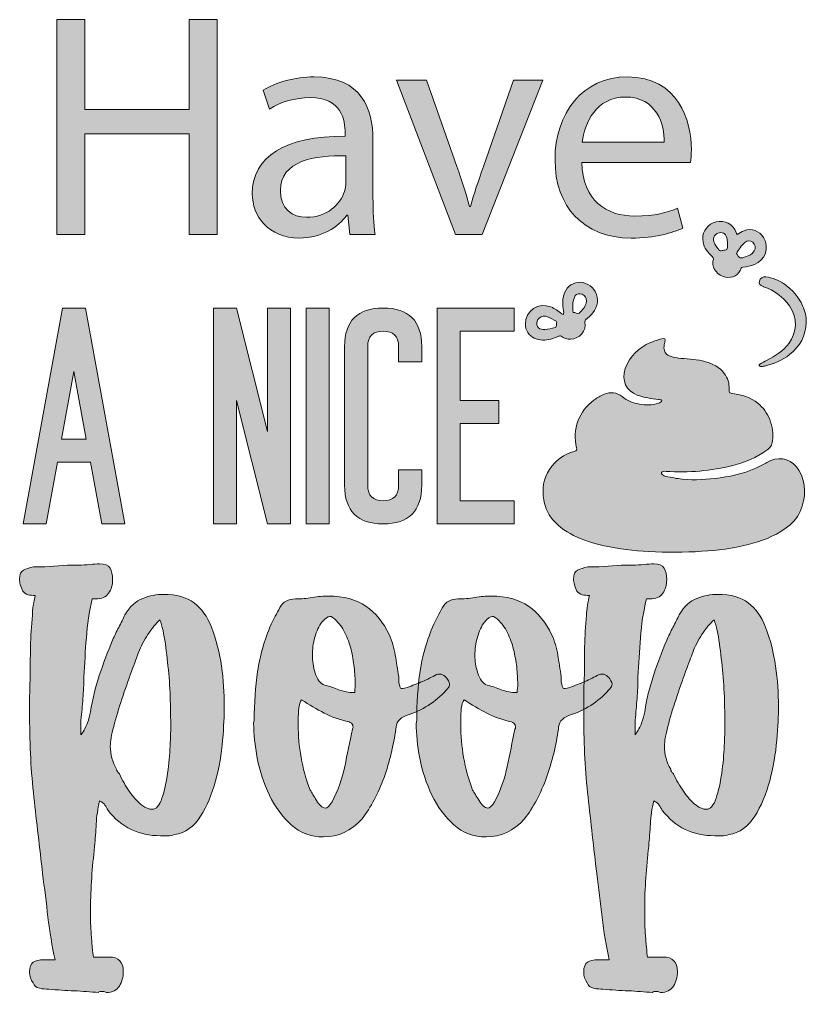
# Model space of a CAD drawing. Header units: inches. Extents: x 244 to 836, y -906 to -174.
import ezdxf

# ---------------------------------------------------------------- set-up
doc = ezdxf.new("R2010")
doc.units = ezdxf.units.IN
doc.header["$MEASUREMENT"] = 0
doc.layers.add('Layer 1', color=7, linetype='Continuous')

# ---------------------------------------------------------------- blocks, each defined once
blk = doc.blocks.new('block 3')
at = {"layer": 'Layer 1', "true_color": 0x040404}
h = blk.add_hatch(color=18, dxfattribs=at)
h.dxf.hatch_style = 2
edge = h.paths.add_edge_path()
edge.add_spline(control_points=[(311.74, -879.21), (318.81, -879.21), (322.35, -882.88), (322.35, -890.24), (322.35, -894.19), (321.35, -897.8), (319.38, -901.05), (317.4, -904.3), (314.14, -905.93), (309.62, -905.93), (308.78, -905.36), (307.93, -905.08), (307.08, -905.08), (306.23, -905.08), (305.52, -905.08), (304.96, -905.08), (304.11, -905.08), (303.69, -905.36), (303.69, -905.93), (297.75, -905.36), (291.66, -904.94), (285.45, -904.66), (279.22, -904.37), (272.86, -903.95), (266.36, -903.39), (264.09, -903.39), (261.76, -903.17), (259.36, -902.75), (256.96, -902.33), (255.33, -900.98), (254.48, -898.72), (252.79, -896.18), (251.94, -893.49), (251.94, -890.66), (251.94, -886.7), (252.85, -884.15), (254.7, -883.03), (256.53, -881.89), (259.15, -881.33), (262.54, -881.33), (262.54, -881.33), (271.03, -881.33), (271.03, -881.33), (268.76, -870.87), (267, -860.19), (265.72, -849.31), (264.45, -838.42), (263.1, -827.46), (261.69, -816.44), (259.43, -796.92), (257.24, -777.77), (255.12, -758.96), (253, -740.16), (251.94, -720.15), (251.94, -698.95), (251.94, -694.14), (251.94, -689.26), (251.94, -684.31), (251.94, -679.37), (252.08, -674.49), (252.36, -669.68), (252.36, -661.76), (252.43, -653.85), (252.57, -645.92), (252.71, -638.01), (253.21, -630.09), (254.06, -622.17), (254.06, -619.91), (254.27, -617.44), (254.7, -614.75), (255.12, -612.07), (255.61, -609.59), (256.18, -607.33), (254.2, -607.33), (252.36, -607.11), (250.66, -606.69), (248.97, -606.26), (247.7, -605.35), (246.85, -603.93), (245.15, -600.54), (244.3, -597.57), (244.3, -595.03), (244.3, -591.35), (245.29, -589.09), (247.27, -588.24), (249.25, -587.39), (251.79, -586.54), (254.91, -585.7), (254.91, -585.7), (263.39, -585.7), (263.39, -585.7), (263.39, -585.7), (280.36, -584.42), (280.36, -584.42), (280.36, -584.42), (288.84, -584.42), (288.84, -584.42), (291.66, -584.42), (294.42, -584.28), (297.11, -584), (299.8, -583.72), (302.27, -583.57), (304.53, -583.57), (308.49, -583.57), (311.11, -584.63), (312.38, -586.76), (313.65, -588.88), (314.29, -591.78), (314.29, -595.45), (314.29, -599.41), (313.29, -602.81), (311.32, -605.63), (309.34, -608.46), (306.08, -609.87), (301.56, -609.87), (301.56, -609.87), (299.02, -609.87), (299.02, -609.87), (296.75, -619.49), (295.27, -629.24), (294.57, -639.14), (293.86, -649.04), (293.22, -658.79), (292.66, -668.4), (292.66, -674.07), (292.45, -679.5), (292.02, -684.74), (291.6, -689.97), (291.1, -695.41), (290.54, -701.06), (290.54, -701.06), (290.54, -712.09), (290.54, -712.09), (292.8, -708.98), (294.42, -706.02), (295.41, -703.19), (296.4, -700.36), (297.18, -697.53), (297.75, -694.7), (299.16, -685.66), (301.35, -676.61), (304.32, -667.56), (307.29, -658.51), (310.61, -649.6), (314.29, -640.83), (315.7, -637.73), (317.26, -634.55), (318.95, -631.29), (320.65, -628.05), (322.2, -624.86), (323.62, -621.75), (327.29, -615.53), (331.74, -611.43), (336.98, -609.45), (342.21, -607.47), (347.37, -606.48), (352.46, -606.48), (362.36, -606.48), (370.07, -608.6), (375.58, -612.84), (381.09, -617.08), (385.4, -623.17), (388.52, -631.08), (392.19, -640.7), (394.73, -650.52), (396.15, -660.56), (397.56, -670.6), (398.27, -680.71), (398.27, -690.88), (398.27, -697.39), (397.85, -705.8), (397, -716.12), (396.15, -726.45), (394.38, -736.63), (391.7, -746.66), (389.01, -756.7), (385.26, -765.61), (380.46, -773.38), (375.65, -781.16), (369.14, -785.76), (360.95, -787.17), (359.25, -787.74), (357.48, -788.02), (355.64, -788.02), (353.8, -788.02), (352.04, -788.02), (350.34, -788.02), (333.94, -788.02), (320.79, -781.65), (310.9, -768.93), (310.05, -767.52), (309.27, -766.17), (308.56, -764.9), (307.85, -763.63), (306.51, -762.57), (304.53, -761.72), (303.11, -767.66), (302.27, -773.45), (301.99, -779.11), (301.7, -784.77), (301.28, -790.42), (300.72, -796.07), (299.87, -803.99), (299.16, -811.84), (298.59, -819.61), (298.03, -827.39), (297.75, -835.1), (297.75, -842.73), (297.75, -844.43), (297.75, -846.97), (297.75, -850.37), (297.75, -853.76), (297.89, -857.36), (298.17, -861.18), (298.45, -865), (298.73, -868.53), (299.02, -871.79), (299.3, -875.03), (299.58, -877.51), (299.87, -879.21), (299.87, -879.21), (311.74, -879.21), (311.74, -879.21)], knot_values=[0, 0, 0, 0, 1, 1, 1, 2, 2, 2, 3, 3, 3, 4, 4, 4, 5, 5, 5, 6, 6, 6, 7, 7, 7, 8, 8, 8, 9, 9, 9, 10, 10, 10, 11, 11, 11, 12, 12, 12, 13, 13, 13, 14, 14, 14, 15, 15, 15, 16, 16, 16, 17, 17, 17, 18, 18, 18, 19, 19, 19, 20, 20, 20, 21, 21, 21, 22, 22, 22, 23, 23, 23, 24, 24, 24, 25, 25, 25, 26, 26, 26, 27, 27, 27, 28, 28, 28, 29, 29, 29, 30, 30, 30, 31, 31, 31, 32, 32, 32, 33, 33, 33, 34, 34, 34, 35, 35, 35, 36, 36, 36, 37, 37, 37, 38, 38, 38, 39, 39, 39, 40, 40, 40, 41, 41, 41, 42, 42, 42, 43, 43, 43, 44, 44, 44, 45, 45, 45, 46, 46, 46, 47, 47, 47, 48, 48, 48, 49, 49, 49, 50, 50, 50, 51, 51, 51, 52, 52, 52, 53, 53, 53, 54, 54, 54, 55, 55, 55, 56, 56, 56, 57, 57, 57, 58, 58, 58, 59, 59, 59, 60, 60, 60, 61, 61, 61, 62, 62, 62, 63, 63, 63, 64, 64, 64, 65, 65, 65, 66, 66, 66, 67, 67, 67, 68, 68, 68, 69, 69, 69, 70, 70, 70, 71, 71, 71, 72, 72, 72, 73, 73, 73, 74, 74, 74, 74], degree=3, periodic=1)
edge = h.paths.add_edge_path()
edge.add_spline(control_points=[(312.59, -720.57), (312.59, -726.8), (314.14, -732.6), (317.26, -737.97), (317.26, -738.53), (317.47, -739.1), (317.89, -739.66), (318.32, -740.23), (318.81, -740.79), (319.38, -741.36), (321.64, -746.17), (324.11, -750.55), (326.8, -754.51), (329.49, -758.47), (332.67, -762), (336.34, -765.11), (339.17, -767.09), (341.71, -768.08), (343.98, -768.08), (347.09, -768.08), (349.56, -765.33), (351.4, -759.81), (353.24, -754.3), (354.65, -748.01), (355.64, -740.94), (356.63, -733.87), (357.27, -727.01), (357.55, -720.36), (357.83, -713.72), (357.98, -709.41), (357.98, -707.43), (357.98, -702.34), (357.9, -696.12), (357.76, -688.76), (357.62, -681.41), (357.19, -673.85), (356.49, -666.07), (355.78, -658.3), (354.93, -650.8), (353.95, -643.59), (352.95, -636.38), (351.61, -630.38), (349.92, -625.56), (346.8, -628.39), (343.77, -632.07), (340.8, -636.59), (337.83, -641.12), (335.5, -645.65), (333.8, -650.17), (332.67, -653.28), (330.9, -658.09), (328.5, -664.59), (326.09, -671.1), (323.69, -677.95), (321.29, -685.16), (318.88, -692.37), (316.83, -699.23), (315.14, -705.73), (313.44, -712.24), (312.59, -717.18), (312.59, -720.57)], knot_values=[0, 0, 0, 0, 1, 1, 1, 2, 2, 2, 3, 3, 3, 4, 4, 4, 5, 5, 5, 6, 6, 6, 7, 7, 7, 8, 8, 8, 9, 9, 9, 10, 10, 10, 11, 11, 11, 12, 12, 12, 13, 13, 13, 14, 14, 14, 15, 15, 15, 16, 16, 16, 17, 17, 17, 18, 18, 18, 19, 19, 19, 20, 20, 20, 20], degree=3, periodic=1)
h = blk.add_hatch(color=18, dxfattribs=at)
h.dxf.hatch_style = 2
edge = h.paths.add_edge_path()
edge.add_spline(control_points=[(728.26, -879.21), (735.32, -879.21), (738.86, -882.88), (738.86, -890.24), (738.86, -894.19), (737.86, -897.8), (735.89, -901.05), (733.91, -904.3), (730.65, -905.93), (726.13, -905.93), (725.28, -905.36), (724.44, -905.08), (723.59, -905.08), (722.74, -905.08), (722.03, -905.08), (721.47, -905.08), (720.62, -905.08), (720.19, -905.36), (720.19, -905.93), (714.26, -905.36), (708.17, -904.94), (701.96, -904.66), (695.73, -904.37), (689.37, -903.95), (682.87, -903.39), (680.6, -903.39), (678.27, -903.17), (675.87, -902.75), (673.47, -902.33), (671.84, -900.98), (670.99, -898.72), (669.3, -896.18), (668.45, -893.49), (668.45, -890.66), (668.45, -886.7), (669.36, -884.15), (671.21, -883.03), (673.04, -881.89), (675.66, -881.33), (679.05, -881.33), (679.05, -881.33), (687.53, -881.33), (687.53, -881.33), (685.27, -870.87), (683.5, -860.19), (682.23, -849.31), (680.96, -838.42), (679.62, -827.46), (678.2, -816.44), (675.94, -796.92), (673.75, -777.77), (671.63, -758.96), (669.51, -740.16), (668.45, -720.15), (668.45, -698.95), (668.45, -694.14), (668.45, -689.26), (668.45, -684.31), (668.45, -679.37), (668.59, -674.49), (668.87, -669.68), (668.87, -661.76), (668.94, -653.85), (669.08, -645.92), (669.22, -638.01), (669.72, -630.09), (670.57, -622.17), (670.57, -619.91), (670.78, -617.44), (671.21, -614.75), (671.63, -612.07), (672.12, -609.59), (672.69, -607.33), (670.71, -607.33), (668.87, -607.11), (667.18, -606.69), (665.48, -606.26), (664.21, -605.35), (663.36, -603.93), (661.66, -600.54), (660.81, -597.57), (660.81, -595.03), (660.81, -591.35), (661.8, -589.09), (663.78, -588.24), (665.76, -587.39), (668.3, -586.54), (671.42, -585.7), (671.42, -585.7), (679.9, -585.7), (679.9, -585.7), (679.9, -585.7), (696.87, -584.42), (696.87, -584.42), (696.87, -584.42), (705.35, -584.42), (705.35, -584.42), (708.17, -584.42), (710.93, -584.28), (713.62, -584), (716.31, -583.72), (718.78, -583.57), (721.04, -583.57), (725, -583.57), (727.62, -584.63), (728.89, -586.76), (730.16, -588.88), (730.8, -591.78), (730.8, -595.45), (730.8, -599.41), (729.81, -602.81), (727.83, -605.63), (725.85, -608.46), (722.59, -609.87), (718.08, -609.87), (718.08, -609.87), (715.53, -609.87), (715.53, -609.87), (713.26, -619.49), (711.78, -629.24), (711.07, -639.14), (710.37, -649.04), (709.73, -658.79), (709.17, -668.4), (709.17, -674.07), (708.96, -679.5), (708.53, -684.74), (708.11, -689.97), (707.61, -695.41), (707.05, -701.06), (707.05, -701.06), (707.05, -712.09), (707.05, -712.09), (709.3, -708.98), (710.93, -706.02), (711.92, -703.19), (712.91, -700.36), (713.69, -697.53), (714.26, -694.7), (715.67, -685.66), (717.86, -676.61), (720.83, -667.56), (723.8, -658.51), (727.12, -649.6), (730.8, -640.83), (732.21, -637.73), (733.77, -634.55), (735.46, -631.29), (737.16, -628.05), (738.71, -624.86), (740.13, -621.75), (743.8, -615.53), (748.26, -611.43), (753.49, -609.45), (758.72, -607.47), (763.88, -606.48), (768.97, -606.48), (778.87, -606.48), (786.57, -608.6), (792.09, -612.84), (797.6, -617.08), (801.91, -623.17), (805.03, -631.08), (808.7, -640.7), (811.24, -650.52), (812.66, -660.56), (814.07, -670.6), (814.78, -680.71), (814.78, -690.88), (814.78, -697.39), (814.36, -705.8), (813.51, -716.12), (812.66, -726.45), (810.89, -736.63), (808.21, -746.66), (805.52, -756.7), (801.77, -765.61), (796.97, -773.38), (792.15, -781.16), (785.65, -785.76), (777.45, -787.17), (775.76, -787.74), (773.99, -788.02), (772.15, -788.02), (770.31, -788.02), (768.55, -788.02), (766.85, -788.02), (750.45, -788.02), (737.3, -781.65), (727.41, -768.93), (726.56, -767.52), (725.77, -766.17), (725.07, -764.9), (724.36, -763.63), (723.02, -762.57), (721.04, -761.72), (719.63, -767.66), (718.78, -773.45), (718.5, -779.11), (718.21, -784.77), (717.79, -790.42), (717.23, -796.07), (716.38, -803.99), (715.67, -811.84), (715.11, -819.61), (714.54, -827.39), (714.26, -835.1), (714.26, -842.73), (714.26, -844.43), (714.26, -846.97), (714.26, -850.37), (714.26, -853.76), (714.4, -857.36), (714.68, -861.18), (714.96, -865), (715.24, -868.53), (715.53, -871.79), (715.81, -875.03), (716.09, -877.51), (716.38, -879.21), (716.38, -879.21), (728.26, -879.21), (728.26, -879.21)], knot_values=[0, 0, 0, 0, 1, 1, 1, 2, 2, 2, 3, 3, 3, 4, 4, 4, 5, 5, 5, 6, 6, 6, 7, 7, 7, 8, 8, 8, 9, 9, 9, 10, 10, 10, 11, 11, 11, 12, 12, 12, 13, 13, 13, 14, 14, 14, 15, 15, 15, 16, 16, 16, 17, 17, 17, 18, 18, 18, 19, 19, 19, 20, 20, 20, 21, 21, 21, 22, 22, 22, 23, 23, 23, 24, 24, 24, 25, 25, 25, 26, 26, 26, 27, 27, 27, 28, 28, 28, 29, 29, 29, 30, 30, 30, 31, 31, 31, 32, 32, 32, 33, 33, 33, 34, 34, 34, 35, 35, 35, 36, 36, 36, 37, 37, 37, 38, 38, 38, 39, 39, 39, 40, 40, 40, 41, 41, 41, 42, 42, 42, 43, 43, 43, 44, 44, 44, 45, 45, 45, 46, 46, 46, 47, 47, 47, 48, 48, 48, 49, 49, 49, 50, 50, 50, 51, 51, 51, 52, 52, 52, 53, 53, 53, 54, 54, 54, 55, 55, 55, 56, 56, 56, 57, 57, 57, 58, 58, 58, 59, 59, 59, 60, 60, 60, 61, 61, 61, 62, 62, 62, 63, 63, 63, 64, 64, 64, 65, 65, 65, 66, 66, 66, 67, 67, 67, 68, 68, 68, 69, 69, 69, 70, 70, 70, 71, 71, 71, 72, 72, 72, 73, 73, 73, 74, 74, 74, 74], degree=3, periodic=1)
edge = h.paths.add_edge_path()
edge.add_spline(control_points=[(729.1, -720.57), (729.1, -726.8), (730.65, -732.6), (733.77, -737.97), (733.77, -738.53), (733.98, -739.1), (734.4, -739.66), (734.83, -740.23), (735.32, -740.79), (735.89, -741.36), (738.15, -746.17), (740.62, -750.55), (743.31, -754.51), (746, -758.47), (749.18, -762), (752.86, -765.11), (755.68, -767.09), (758.22, -768.08), (760.49, -768.08), (763.6, -768.08), (766.07, -765.33), (767.91, -759.81), (769.75, -754.3), (771.16, -748.01), (772.15, -740.94), (773.14, -733.87), (773.78, -727.01), (774.06, -720.36), (774.34, -713.72), (774.49, -709.41), (774.49, -707.43), (774.49, -702.34), (774.41, -696.12), (774.28, -688.76), (774.13, -681.41), (773.7, -673.85), (773, -666.07), (772.29, -658.3), (771.44, -650.8), (770.46, -643.59), (769.46, -636.38), (768.12, -630.38), (766.43, -625.56), (763.31, -628.39), (760.28, -632.07), (757.31, -636.59), (754.34, -641.12), (752.01, -645.65), (750.31, -650.17), (749.18, -653.28), (747.41, -658.09), (745.01, -664.59), (742.6, -671.1), (740.2, -677.95), (737.8, -685.16), (735.39, -692.37), (733.35, -699.23), (731.65, -705.73), (729.95, -712.24), (729.1, -717.18), (729.1, -720.57)], knot_values=[0, 0, 0, 0, 1, 1, 1, 2, 2, 2, 3, 3, 3, 4, 4, 4, 5, 5, 5, 6, 6, 6, 7, 7, 7, 8, 8, 8, 9, 9, 9, 10, 10, 10, 11, 11, 11, 12, 12, 12, 13, 13, 13, 14, 14, 14, 15, 15, 15, 16, 16, 16, 17, 17, 17, 18, 18, 18, 19, 19, 19, 20, 20, 20, 20], degree=3, periodic=1)
h = blk.add_hatch(color=18, dxfattribs=at)
h.dxf.hatch_style = 2
edge = h.paths.add_edge_path()
edge.add_spline(control_points=[(557.75, -666.71), (561.14, -665.86), (563.83, -666.99), (565.81, -670.1), (567.22, -672.08), (567.78, -673.64), (567.51, -674.77), (567.22, -675.9), (566.37, -677.17), (564.96, -678.58), (557.04, -687.35), (547, -693.71), (534.85, -697.67), (529.76, -699.65), (527.21, -703.04), (527.21, -707.85), (525.51, -720.01), (522.55, -732.1), (518.3, -744.12), (514.06, -756.14), (508.55, -766.53), (501.76, -775.29), (493.56, -784.34), (483.95, -788.87), (472.92, -788.87), (463.3, -788.87), (455.17, -785.83), (448.53, -779.75), (441.88, -773.67), (436.44, -766.25), (432.2, -757.48), (427.96, -748.72), (424.92, -739.45), (423.08, -729.69), (421.24, -719.94), (420.32, -711.24), (420.32, -703.61), (420.32, -703.61), (420.75, -701.06), (420.75, -701.06), (420.75, -688.34), (421.6, -676.11), (423.29, -664.37), (424.99, -652.64), (428.38, -640.83), (433.47, -628.96), (435.45, -625), (437.64, -620.83), (440.05, -616.44), (442.45, -612.07), (446.34, -609.87), (451.71, -609.87), (455.95, -609.87), (460.19, -609.52), (464.43, -608.81), (468.68, -608.11), (472.77, -607.75), (476.74, -607.75), (488.04, -607.75), (497.37, -610.3), (504.73, -615.38), (512.08, -620.47), (517.88, -627.55), (522.12, -636.59), (524.38, -641.68), (525.94, -646.84), (526.79, -652.08), (527.63, -657.31), (528.48, -662.75), (529.33, -668.4), (529.33, -668.4), (529.33, -672.22), (529.33, -672.22), (529.89, -675.05), (530.39, -676.68), (530.82, -677.1), (531.24, -677.52), (532.86, -677.31), (535.69, -676.46), (539.65, -675.05), (543.47, -673.57), (547.14, -672.01), (550.82, -670.46), (554.36, -668.69), (557.75, -666.71)], knot_values=[0, 0, 0, 0, 1, 1, 1, 2, 2, 2, 3, 3, 3, 4, 4, 4, 5, 5, 5, 6, 6, 6, 7, 7, 7, 8, 8, 8, 9, 9, 9, 10, 10, 10, 11, 11, 11, 12, 12, 12, 13, 13, 13, 14, 14, 14, 15, 15, 15, 16, 16, 16, 17, 17, 17, 18, 18, 18, 19, 19, 19, 20, 20, 20, 21, 21, 21, 22, 22, 22, 23, 23, 23, 24, 24, 24, 25, 25, 25, 26, 26, 26, 27, 27, 27, 28, 28, 28, 28], degree=3, periodic=1)
edge = h.paths.add_edge_path()
edge.add_spline(control_points=[(456.38, -685.8), (455.24, -687.21), (454.53, -689.34), (454.26, -692.16), (453.97, -694.99), (453.83, -697.82), (453.83, -700.64), (453.83, -700.64), (453.83, -704.46), (453.83, -704.46), (453.83, -712.66), (454.53, -720.86), (455.95, -729.06), (457.36, -737.26), (459.62, -745.46), (462.74, -753.66), (463.3, -754.51), (464.01, -755.64), (464.86, -757.05), (465.71, -758.47), (466.62, -759.96), (467.62, -761.51), (468.6, -763.07), (469.66, -764.41), (470.8, -765.54), (471.92, -766.67), (473.06, -767.23), (474.19, -767.23), (475.6, -767.23), (477.3, -765.68), (479.28, -762.57), (483.8, -753.81), (486.98, -744.9), (488.82, -735.85), (490.66, -726.8), (492.57, -717.47), (494.55, -707.85), (495.11, -707), (495.19, -706.02), (494.76, -704.88), (494.34, -703.76), (493.42, -702.91), (492.01, -702.34), (485.22, -700.93), (479, -698.73), (473.34, -695.76), (467.68, -692.79), (462.03, -689.47), (456.38, -685.8)], knot_values=[0, 0, 0, 0, 1, 1, 1, 2, 2, 2, 3, 3, 3, 4, 4, 4, 5, 5, 5, 6, 6, 6, 7, 7, 7, 8, 8, 8, 9, 9, 9, 10, 10, 10, 11, 11, 11, 12, 12, 12, 13, 13, 13, 14, 14, 14, 15, 15, 15, 16, 16, 16, 16], degree=3, periodic=1)
edge = h.paths.add_edge_path()
edge.add_spline(control_points=[(496.25, -680.28), (496.25, -680.28), (496.25, -678.58), (496.25, -678.58), (496.25, -678.58), (496.67, -675.62), (496.67, -675.62), (496.67, -671.66), (496.46, -667.42), (496.04, -662.89), (495.61, -658.37), (494.9, -653.92), (493.91, -649.53), (492.92, -645.15), (491.51, -640.91), (489.67, -636.81), (487.83, -632.71), (485.5, -629.24), (482.67, -626.41), (480.41, -624.15), (478.71, -623.02), (477.58, -623.02), (476.17, -623.02), (474.19, -624.44), (471.65, -627.26), (469.38, -630.38), (467.62, -634.19), (466.34, -638.71), (465.07, -643.24), (464.43, -647.77), (464.43, -652.29), (464.43, -656.53), (465.14, -660.98), (466.56, -665.65), (467.97, -670.31), (470.37, -673.36), (473.77, -674.77), (477.44, -675.62), (480.98, -676.75), (484.37, -678.16), (487.76, -679.58), (491.72, -680.28), (496.25, -680.28)], knot_values=[0, 0, 0, 0, 1, 1, 1, 2, 2, 2, 3, 3, 3, 4, 4, 4, 5, 5, 5, 6, 6, 6, 7, 7, 7, 8, 8, 8, 9, 9, 9, 10, 10, 10, 11, 11, 11, 12, 12, 12, 13, 13, 13, 14, 14, 14, 14], degree=3, periodic=1)
h = blk.add_hatch(color=18, dxfattribs=at)
h.dxf.hatch_style = 2
edge = h.paths.add_edge_path()
edge.add_spline(control_points=[(679.9, -666.71), (683.3, -665.86), (685.98, -666.99), (687.96, -670.1), (689.37, -672.08), (689.94, -673.64), (689.66, -674.77), (689.37, -675.9), (688.52, -677.17), (687.11, -678.58), (679.19, -687.35), (669.15, -693.71), (657, -697.67), (651.91, -699.65), (649.36, -703.04), (649.36, -707.85), (647.67, -720.01), (644.7, -732.1), (640.46, -744.12), (636.22, -756.14), (630.7, -766.53), (623.91, -775.29), (615.71, -784.34), (606.1, -788.87), (595.07, -788.87), (585.46, -788.87), (577.32, -785.83), (570.68, -779.75), (564.04, -773.67), (558.59, -766.25), (554.35, -757.48), (550.11, -748.72), (547.07, -739.45), (545.23, -729.69), (543.39, -719.94), (542.48, -711.24), (542.48, -703.61), (542.48, -703.61), (542.9, -701.06), (542.9, -701.06), (542.9, -688.34), (543.75, -676.11), (545.45, -664.37), (547.14, -652.64), (550.54, -640.83), (555.63, -628.96), (557.6, -625), (559.79, -620.83), (562.2, -616.44), (564.6, -612.07), (568.49, -609.87), (573.86, -609.87), (578.11, -609.87), (582.35, -609.52), (586.59, -608.81), (590.83, -608.11), (594.93, -607.75), (598.89, -607.75), (610.19, -607.75), (619.53, -610.3), (626.89, -615.38), (634.24, -620.47), (640.03, -627.55), (644.27, -636.59), (646.53, -641.68), (648.09, -646.84), (648.94, -652.08), (649.79, -657.31), (650.64, -662.75), (651.48, -668.4), (651.48, -668.4), (651.48, -672.22), (651.48, -672.22), (652.05, -675.05), (652.54, -676.68), (652.97, -677.1), (653.39, -677.52), (655.02, -677.31), (657.85, -676.46), (661.8, -675.05), (665.62, -673.57), (669.3, -672.01), (672.97, -670.46), (676.51, -668.69), (679.9, -666.71)], knot_values=[0, 0, 0, 0, 1, 1, 1, 2, 2, 2, 3, 3, 3, 4, 4, 4, 5, 5, 5, 6, 6, 6, 7, 7, 7, 8, 8, 8, 9, 9, 9, 10, 10, 10, 11, 11, 11, 12, 12, 12, 13, 13, 13, 14, 14, 14, 15, 15, 15, 16, 16, 16, 17, 17, 17, 18, 18, 18, 19, 19, 19, 20, 20, 20, 21, 21, 21, 22, 22, 22, 23, 23, 23, 24, 24, 24, 25, 25, 25, 26, 26, 26, 27, 27, 27, 28, 28, 28, 28], degree=3, periodic=1)
edge = h.paths.add_edge_path()
edge.add_spline(control_points=[(578.53, -685.8), (577.4, -687.21), (576.69, -689.34), (576.41, -692.16), (576.12, -694.99), (575.99, -697.82), (575.99, -700.64), (575.99, -700.64), (575.99, -704.46), (575.99, -704.46), (575.99, -712.66), (576.69, -720.86), (578.11, -729.06), (579.52, -737.26), (581.78, -745.46), (584.89, -753.66), (585.46, -754.51), (586.16, -755.64), (587.01, -757.05), (587.86, -758.47), (588.78, -759.96), (589.77, -761.51), (590.76, -763.07), (591.82, -764.41), (592.95, -765.54), (594.08, -766.67), (595.21, -767.23), (596.34, -767.23), (597.76, -767.23), (599.45, -765.68), (601.43, -762.57), (605.95, -753.81), (609.14, -744.9), (610.98, -735.85), (612.81, -726.8), (614.72, -717.47), (616.7, -707.85), (617.27, -707), (617.34, -706.02), (616.92, -704.88), (616.49, -703.76), (615.57, -702.91), (614.16, -702.34), (607.37, -700.93), (601.15, -698.73), (595.49, -695.76), (589.84, -692.79), (584.18, -689.47), (578.53, -685.8)], knot_values=[0, 0, 0, 0, 1, 1, 1, 2, 2, 2, 3, 3, 3, 4, 4, 4, 5, 5, 5, 6, 6, 6, 7, 7, 7, 8, 8, 8, 9, 9, 9, 10, 10, 10, 11, 11, 11, 12, 12, 12, 13, 13, 13, 14, 14, 14, 15, 15, 15, 16, 16, 16, 16], degree=3, periodic=1)
edge = h.paths.add_edge_path()
edge.add_spline(control_points=[(618.4, -680.28), (618.4, -680.28), (618.4, -678.58), (618.4, -678.58), (618.4, -678.58), (618.82, -675.62), (618.82, -675.62), (618.82, -671.66), (618.61, -667.42), (618.19, -662.89), (617.77, -658.37), (617.05, -653.92), (616.07, -649.53), (615.07, -645.15), (613.66, -640.91), (611.83, -636.81), (609.98, -632.71), (607.65, -629.24), (604.83, -626.41), (602.56, -624.15), (600.86, -623.02), (599.74, -623.02), (598.32, -623.02), (596.34, -624.44), (593.8, -627.26), (591.53, -630.38), (589.77, -634.19), (588.5, -638.71), (587.22, -643.24), (586.59, -647.77), (586.59, -652.29), (586.59, -656.53), (587.29, -660.98), (588.71, -665.65), (590.12, -670.31), (592.53, -673.36), (595.92, -674.77), (599.59, -675.62), (603.13, -676.75), (606.52, -678.16), (609.92, -679.58), (613.87, -680.28), (618.4, -680.28)], knot_values=[0, 0, 0, 0, 1, 1, 1, 2, 2, 2, 3, 3, 3, 4, 4, 4, 5, 5, 5, 6, 6, 6, 7, 7, 7, 8, 8, 8, 9, 9, 9, 10, 10, 10, 11, 11, 11, 12, 12, 12, 13, 13, 13, 14, 14, 14, 14], degree=3, periodic=1)
at = {"layer": 'Layer 1', "lineweight": 0}
for points, knots in [([(311.74, -879.21), (318.81, -879.21), (322.35, -882.88), (322.35, -890.24), (322.35, -894.19), (321.35, -897.8), (319.38, -901.05), (317.4, -904.3), (314.14, -905.93), (309.62, -905.93), (308.78, -905.36), (307.93, -905.08), (307.08, -905.08), (306.23, -905.08), (305.52, -905.08), (304.96, -905.08), (304.11, -905.08), (303.69, -905.36), (303.69, -905.93), (297.75, -905.36), (291.66, -904.94), (285.45, -904.66), (279.22, -904.37), (272.86, -903.95), (266.36, -903.39), (264.09, -903.39), (261.76, -903.17), (259.36, -902.75), (256.96, -902.33), (255.33, -900.98), (254.48, -898.72), (252.79, -896.18), (251.94, -893.49), (251.94, -890.66), (251.94, -886.7), (252.85, -884.15), (254.7, -883.03), (256.53, -881.89), (259.15, -881.33), (262.54, -881.33), (262.54, -881.33), (271.03, -881.33), (271.03, -881.33), (268.76, -870.87), (267, -860.19), (265.72, -849.31), (264.45, -838.42), (263.1, -827.46), (261.69, -816.44), (259.43, -796.92), (257.24, -777.77), (255.12, -758.96), (253, -740.16), (251.94, -720.15), (251.94, -698.95), (251.94, -694.14), (251.94, -689.26), (251.94, -684.31), (251.94, -679.37), (252.08, -674.49), (252.36, -669.68), (252.36, -661.76), (252.43, -653.85), (252.57, -645.92), (252.71, -638.01), (253.21, -630.09), (254.06, -622.17), (254.06, -619.91), (254.27, -617.44), (254.7, -614.75), (255.12, -612.07), (255.61, -609.59), (256.18, -607.33), (254.2, -607.33), (252.36, -607.11), (250.66, -606.69), (248.97, -606.26), (247.7, -605.35), (246.85, -603.93), (245.15, -600.54), (244.3, -597.57), (244.3, -595.03), (244.3, -591.35), (245.29, -589.09), (247.27, -588.24), (249.25, -587.39), (251.79, -586.54), (254.91, -585.7), (254.91, -585.7), (263.39, -585.7), (263.39, -585.7), (263.39, -585.7), (280.36, -584.42), (280.36, -584.42), (280.36, -584.42), (288.84, -584.42), (288.84, -584.42), (291.66, -584.42), (294.42, -584.28), (297.11, -584), (299.8, -583.72), (302.27, -583.57), (304.53, -583.57), (308.49, -583.57), (311.11, -584.63), (312.38, -586.76), (313.65, -588.88), (314.29, -591.78), (314.29, -595.45), (314.29, -599.41), (313.29, -602.81), (311.32, -605.63), (309.34, -608.46), (306.08, -609.87), (301.56, -609.87), (301.56, -609.87), (299.02, -609.87), (299.02, -609.87), (296.75, -619.49), (295.27, -629.24), (294.57, -639.14), (293.86, -649.04), (293.22, -658.79), (292.66, -668.4), (292.66, -674.07), (292.45, -679.5), (292.02, -684.74), (291.6, -689.97), (291.1, -695.41), (290.54, -701.06), (290.54, -701.06), (290.54, -712.09), (290.54, -712.09), (292.8, -708.98), (294.42, -706.02), (295.41, -703.19), (296.4, -700.36), (297.18, -697.53), (297.75, -694.7), (299.16, -685.66), (301.35, -676.61), (304.32, -667.56), (307.29, -658.51), (310.61, -649.6), (314.29, -640.83), (315.7, -637.73), (317.26, -634.55), (318.95, -631.29), (320.65, -628.05), (322.2, -624.86), (323.62, -621.75), (327.29, -615.53), (331.74, -611.43), (336.98, -609.45), (342.21, -607.47), (347.37, -606.48), (352.46, -606.48), (362.36, -606.48), (370.07, -608.6), (375.58, -612.84), (381.09, -617.08), (385.4, -623.17), (388.52, -631.08), (392.19, -640.7), (394.73, -650.52), (396.15, -660.56), (397.56, -670.6), (398.27, -680.71), (398.27, -690.88), (398.27, -697.39), (397.85, -705.8), (397, -716.12), (396.15, -726.45), (394.38, -736.63), (391.7, -746.66), (389.01, -756.7), (385.26, -765.61), (380.46, -773.38), (375.65, -781.16), (369.14, -785.76), (360.95, -787.17), (359.25, -787.74), (357.48, -788.02), (355.64, -788.02), (353.8, -788.02), (352.04, -788.02), (350.34, -788.02), (333.94, -788.02), (320.79, -781.65), (310.9, -768.93), (310.05, -767.52), (309.27, -766.17), (308.56, -764.9), (307.85, -763.63), (306.51, -762.57), (304.53, -761.72), (303.11, -767.66), (302.27, -773.45), (301.99, -779.11), (301.7, -784.77), (301.28, -790.42), (300.72, -796.07), (299.87, -803.99), (299.16, -811.84), (298.59, -819.61), (298.03, -827.39), (297.75, -835.1), (297.75, -842.73), (297.75, -844.43), (297.75, -846.97), (297.75, -850.37), (297.75, -853.76), (297.89, -857.36), (298.17, -861.18), (298.45, -865), (298.73, -868.53), (299.02, -871.79), (299.3, -875.03), (299.58, -877.51), (299.87, -879.21), (299.87, -879.21), (311.74, -879.21), (311.74, -879.21)], [0, 0, 0, 0, 1, 1, 1, 2, 2, 2, 3, 3, 3, 4, 4, 4, 5, 5, 5, 6, 6, 6, 7, 7, 7, 8, 8, 8, 9, 9, 9, 10, 10, 10, 11, 11, 11, 12, 12, 12, 13, 13, 13, 14, 14, 14, 15, 15, 15, 16, 16, 16, 17, 17, 17, 18, 18, 18, 19, 19, 19, 20, 20, 20, 21, 21, 21, 22, 22, 22, 23, 23, 23, 24, 24, 24, 25, 25, 25, 26, 26, 26, 27, 27, 27, 28, 28, 28, 29, 29, 29, 30, 30, 30, 31, 31, 31, 32, 32, 32, 33, 33, 33, 34, 34, 34, 35, 35, 35, 36, 36, 36, 37, 37, 37, 38, 38, 38, 39, 39, 39, 40, 40, 40, 41, 41, 41, 42, 42, 42, 43, 43, 43, 44, 44, 44, 45, 45, 45, 46, 46, 46, 47, 47, 47, 48, 48, 48, 49, 49, 49, 50, 50, 50, 51, 51, 51, 52, 52, 52, 53, 53, 53, 54, 54, 54, 55, 55, 55, 56, 56, 56, 57, 57, 57, 58, 58, 58, 59, 59, 59, 60, 60, 60, 61, 61, 61, 62, 62, 62, 63, 63, 63, 64, 64, 64, 65, 65, 65, 66, 66, 66, 67, 67, 67, 68, 68, 68, 69, 69, 69, 70, 70, 70, 71, 71, 71, 72, 72, 72, 73, 73, 73, 74, 74, 74, 74]), ([(728.26, -879.21), (735.32, -879.21), (738.86, -882.88), (738.86, -890.24), (738.86, -894.19), (737.86, -897.8), (735.89, -901.05), (733.91, -904.3), (730.65, -905.93), (726.13, -905.93), (725.28, -905.36), (724.44, -905.08), (723.59, -905.08), (722.74, -905.08), (722.03, -905.08), (721.47, -905.08), (720.62, -905.08), (720.19, -905.36), (720.19, -905.93), (714.26, -905.36), (708.17, -904.94), (701.96, -904.66), (695.73, -904.37), (689.37, -903.95), (682.87, -903.39), (680.6, -903.39), (678.27, -903.17), (675.87, -902.75), (673.47, -902.33), (671.84, -900.98), (670.99, -898.72), (669.3, -896.18), (668.45, -893.49), (668.45, -890.66), (668.45, -886.7), (669.36, -884.15), (671.21, -883.03), (673.04, -881.89), (675.66, -881.33), (679.05, -881.33), (679.05, -881.33), (687.53, -881.33), (687.53, -881.33), (685.27, -870.87), (683.5, -860.19), (682.23, -849.31), (680.96, -838.42), (679.62, -827.46), (678.2, -816.44), (675.94, -796.92), (673.75, -777.77), (671.63, -758.96), (669.51, -740.16), (668.45, -720.15), (668.45, -698.95), (668.45, -694.14), (668.45, -689.26), (668.45, -684.31), (668.45, -679.37), (668.59, -674.49), (668.87, -669.68), (668.87, -661.76), (668.94, -653.85), (669.08, -645.92), (669.22, -638.01), (669.72, -630.09), (670.57, -622.17), (670.57, -619.91), (670.78, -617.44), (671.21, -614.75), (671.63, -612.07), (672.12, -609.59), (672.69, -607.33), (670.71, -607.33), (668.87, -607.11), (667.18, -606.69), (665.48, -606.26), (664.21, -605.35), (663.36, -603.93), (661.66, -600.54), (660.81, -597.57), (660.81, -595.03), (660.81, -591.35), (661.8, -589.09), (663.78, -588.24), (665.76, -587.39), (668.3, -586.54), (671.42, -585.7), (671.42, -585.7), (679.9, -585.7), (679.9, -585.7), (679.9, -585.7), (696.87, -584.42), (696.87, -584.42), (696.87, -584.42), (705.35, -584.42), (705.35, -584.42), (708.17, -584.42), (710.93, -584.28), (713.62, -584), (716.31, -583.72), (718.78, -583.57), (721.04, -583.57), (725, -583.57), (727.62, -584.63), (728.89, -586.76), (730.16, -588.88), (730.8, -591.78), (730.8, -595.45), (730.8, -599.41), (729.81, -602.81), (727.83, -605.63), (725.85, -608.46), (722.59, -609.87), (718.08, -609.87), (718.08, -609.87), (715.53, -609.87), (715.53, -609.87), (713.26, -619.49), (711.78, -629.24), (711.07, -639.14), (710.37, -649.04), (709.73, -658.79), (709.17, -668.4), (709.17, -674.07), (708.96, -679.5), (708.53, -684.74), (708.11, -689.97), (707.61, -695.41), (707.05, -701.06), (707.05, -701.06), (707.05, -712.09), (707.05, -712.09), (709.3, -708.98), (710.93, -706.02), (711.92, -703.19), (712.91, -700.36), (713.69, -697.53), (714.26, -694.7), (715.67, -685.66), (717.86, -676.61), (720.83, -667.56), (723.8, -658.51), (727.12, -649.6), (730.8, -640.83), (732.21, -637.73), (733.77, -634.55), (735.46, -631.29), (737.16, -628.05), (738.71, -624.86), (740.13, -621.75), (743.8, -615.53), (748.26, -611.43), (753.49, -609.45), (758.72, -607.47), (763.88, -606.48), (768.97, -606.48), (778.87, -606.48), (786.57, -608.6), (792.09, -612.84), (797.6, -617.08), (801.91, -623.17), (805.03, -631.08), (808.7, -640.7), (811.24, -650.52), (812.66, -660.56), (814.07, -670.6), (814.78, -680.71), (814.78, -690.88), (814.78, -697.39), (814.36, -705.8), (813.51, -716.12), (812.66, -726.45), (810.89, -736.63), (808.21, -746.66), (805.52, -756.7), (801.77, -765.61), (796.97, -773.38), (792.15, -781.16), (785.65, -785.76), (777.45, -787.17), (775.76, -787.74), (773.99, -788.02), (772.15, -788.02), (770.31, -788.02), (768.55, -788.02), (766.85, -788.02), (750.45, -788.02), (737.3, -781.65), (727.41, -768.93), (726.56, -767.52), (725.77, -766.17), (725.07, -764.9), (724.36, -763.63), (723.02, -762.57), (721.04, -761.72), (719.63, -767.66), (718.78, -773.45), (718.5, -779.11), (718.21, -784.77), (717.79, -790.42), (717.23, -796.07), (716.38, -803.99), (715.67, -811.84), (715.11, -819.61), (714.54, -827.39), (714.26, -835.1), (714.26, -842.73), (714.26, -844.43), (714.26, -846.97), (714.26, -850.37), (714.26, -853.76), (714.4, -857.36), (714.68, -861.18), (714.96, -865), (715.24, -868.53), (715.53, -871.79), (715.81, -875.03), (716.09, -877.51), (716.38, -879.21), (716.38, -879.21), (728.26, -879.21), (728.26, -879.21)], [0, 0, 0, 0, 1, 1, 1, 2, 2, 2, 3, 3, 3, 4, 4, 4, 5, 5, 5, 6, 6, 6, 7, 7, 7, 8, 8, 8, 9, 9, 9, 10, 10, 10, 11, 11, 11, 12, 12, 12, 13, 13, 13, 14, 14, 14, 15, 15, 15, 16, 16, 16, 17, 17, 17, 18, 18, 18, 19, 19, 19, 20, 20, 20, 21, 21, 21, 22, 22, 22, 23, 23, 23, 24, 24, 24, 25, 25, 25, 26, 26, 26, 27, 27, 27, 28, 28, 28, 29, 29, 29, 30, 30, 30, 31, 31, 31, 32, 32, 32, 33, 33, 33, 34, 34, 34, 35, 35, 35, 36, 36, 36, 37, 37, 37, 38, 38, 38, 39, 39, 39, 40, 40, 40, 41, 41, 41, 42, 42, 42, 43, 43, 43, 44, 44, 44, 45, 45, 45, 46, 46, 46, 47, 47, 47, 48, 48, 48, 49, 49, 49, 50, 50, 50, 51, 51, 51, 52, 52, 52, 53, 53, 53, 54, 54, 54, 55, 55, 55, 56, 56, 56, 57, 57, 57, 58, 58, 58, 59, 59, 59, 60, 60, 60, 61, 61, 61, 62, 62, 62, 63, 63, 63, 64, 64, 64, 65, 65, 65, 66, 66, 66, 67, 67, 67, 68, 68, 68, 69, 69, 69, 70, 70, 70, 71, 71, 71, 72, 72, 72, 73, 73, 73, 74, 74, 74, 74]), ([(557.75, -666.71), (561.14, -665.86), (563.83, -666.99), (565.81, -670.1), (567.22, -672.08), (567.78, -673.64), (567.51, -674.77), (567.22, -675.9), (566.37, -677.17), (564.96, -678.58), (557.04, -687.35), (547, -693.71), (534.85, -697.67), (529.76, -699.65), (527.21, -703.04), (527.21, -707.85), (525.51, -720.01), (522.55, -732.1), (518.3, -744.12), (514.06, -756.14), (508.55, -766.53), (501.76, -775.29), (493.56, -784.34), (483.95, -788.87), (472.92, -788.87), (463.3, -788.87), (455.17, -785.83), (448.53, -779.75), (441.88, -773.67), (436.44, -766.25), (432.2, -757.48), (427.96, -748.72), (424.92, -739.45), (423.08, -729.69), (421.24, -719.94), (420.32, -711.24), (420.32, -703.61), (420.32, -703.61), (420.75, -701.06), (420.75, -701.06), (420.75, -688.34), (421.6, -676.11), (423.29, -664.37), (424.99, -652.64), (428.38, -640.83), (433.47, -628.96), (435.45, -625), (437.64, -620.83), (440.05, -616.44), (442.45, -612.07), (446.34, -609.87), (451.71, -609.87), (455.95, -609.87), (460.19, -609.52), (464.43, -608.81), (468.68, -608.11), (472.77, -607.75), (476.74, -607.75), (488.04, -607.75), (497.37, -610.3), (504.73, -615.38), (512.08, -620.47), (517.88, -627.55), (522.12, -636.59), (524.38, -641.68), (525.94, -646.84), (526.79, -652.08), (527.63, -657.31), (528.48, -662.75), (529.33, -668.4), (529.33, -668.4), (529.33, -672.22), (529.33, -672.22), (529.89, -675.05), (530.39, -676.68), (530.82, -677.1), (531.24, -677.52), (532.86, -677.31), (535.69, -676.46), (539.65, -675.05), (543.47, -673.57), (547.14, -672.01), (550.82, -670.46), (554.36, -668.69), (557.75, -666.71)], [0, 0, 0, 0, 1, 1, 1, 2, 2, 2, 3, 3, 3, 4, 4, 4, 5, 5, 5, 6, 6, 6, 7, 7, 7, 8, 8, 8, 9, 9, 9, 10, 10, 10, 11, 11, 11, 12, 12, 12, 13, 13, 13, 14, 14, 14, 15, 15, 15, 16, 16, 16, 17, 17, 17, 18, 18, 18, 19, 19, 19, 20, 20, 20, 21, 21, 21, 22, 22, 22, 23, 23, 23, 24, 24, 24, 25, 25, 25, 26, 26, 26, 27, 27, 27, 28, 28, 28, 28]), ([(679.9, -666.71), (683.3, -665.86), (685.98, -666.99), (687.96, -670.1), (689.37, -672.08), (689.94, -673.64), (689.66, -674.77), (689.37, -675.9), (688.52, -677.17), (687.11, -678.58), (679.19, -687.35), (669.15, -693.71), (657, -697.67), (651.91, -699.65), (649.36, -703.04), (649.36, -707.85), (647.67, -720.01), (644.7, -732.1), (640.46, -744.12), (636.22, -756.14), (630.7, -766.53), (623.91, -775.29), (615.71, -784.34), (606.1, -788.87), (595.07, -788.87), (585.46, -788.87), (577.32, -785.83), (570.68, -779.75), (564.04, -773.67), (558.59, -766.25), (554.35, -757.48), (550.11, -748.72), (547.07, -739.45), (545.23, -729.69), (543.39, -719.94), (542.48, -711.24), (542.48, -703.61), (542.48, -703.61), (542.9, -701.06), (542.9, -701.06), (542.9, -688.34), (543.75, -676.11), (545.45, -664.37), (547.14, -652.64), (550.54, -640.83), (555.63, -628.96), (557.6, -625), (559.79, -620.83), (562.2, -616.44), (564.6, -612.07), (568.49, -609.87), (573.86, -609.87), (578.11, -609.87), (582.35, -609.52), (586.59, -608.81), (590.83, -608.11), (594.93, -607.75), (598.89, -607.75), (610.19, -607.75), (619.53, -610.3), (626.89, -615.38), (634.24, -620.47), (640.03, -627.55), (644.27, -636.59), (646.53, -641.68), (648.09, -646.84), (648.94, -652.08), (649.79, -657.31), (650.64, -662.75), (651.48, -668.4), (651.48, -668.4), (651.48, -672.22), (651.48, -672.22), (652.05, -675.05), (652.54, -676.68), (652.97, -677.1), (653.39, -677.52), (655.02, -677.31), (657.85, -676.46), (661.8, -675.05), (665.62, -673.57), (669.3, -672.01), (672.97, -670.46), (676.51, -668.69), (679.9, -666.71)], [0, 0, 0, 0, 1, 1, 1, 2, 2, 2, 3, 3, 3, 4, 4, 4, 5, 5, 5, 6, 6, 6, 7, 7, 7, 8, 8, 8, 9, 9, 9, 10, 10, 10, 11, 11, 11, 12, 12, 12, 13, 13, 13, 14, 14, 14, 15, 15, 15, 16, 16, 16, 17, 17, 17, 18, 18, 18, 19, 19, 19, 20, 20, 20, 21, 21, 21, 22, 22, 22, 23, 23, 23, 24, 24, 24, 25, 25, 25, 26, 26, 26, 27, 27, 27, 28, 28, 28, 28]), ([(312.59, -720.57), (312.59, -726.8), (314.14, -732.6), (317.26, -737.97), (317.26, -738.53), (317.47, -739.1), (317.89, -739.66), (318.32, -740.23), (318.81, -740.79), (319.38, -741.36), (321.64, -746.17), (324.11, -750.55), (326.8, -754.51), (329.49, -758.47), (332.67, -762), (336.34, -765.11), (339.17, -767.09), (341.71, -768.08), (343.98, -768.08), (347.09, -768.08), (349.56, -765.33), (351.4, -759.81), (353.24, -754.3), (354.65, -748.01), (355.64, -740.94), (356.63, -733.87), (357.27, -727.01), (357.55, -720.36), (357.83, -713.72), (357.98, -709.41), (357.98, -707.43), (357.98, -702.34), (357.9, -696.12), (357.76, -688.76), (357.62, -681.41), (357.19, -673.85), (356.49, -666.07), (355.78, -658.3), (354.93, -650.8), (353.95, -643.59), (352.95, -636.38), (351.61, -630.38), (349.92, -625.56), (346.8, -628.39), (343.77, -632.07), (340.8, -636.59), (337.83, -641.12), (335.5, -645.65), (333.8, -650.17), (332.67, -653.28), (330.9, -658.09), (328.5, -664.59), (326.09, -671.1), (323.69, -677.95), (321.29, -685.16), (318.88, -692.37), (316.83, -699.23), (315.14, -705.73), (313.44, -712.24), (312.59, -717.18), (312.59, -720.57)], [0, 0, 0, 0, 1, 1, 1, 2, 2, 2, 3, 3, 3, 4, 4, 4, 5, 5, 5, 6, 6, 6, 7, 7, 7, 8, 8, 8, 9, 9, 9, 10, 10, 10, 11, 11, 11, 12, 12, 12, 13, 13, 13, 14, 14, 14, 15, 15, 15, 16, 16, 16, 17, 17, 17, 18, 18, 18, 19, 19, 19, 20, 20, 20, 20]), ([(496.25, -680.28), (496.25, -680.28), (496.25, -678.58), (496.25, -678.58), (496.25, -678.58), (496.67, -675.62), (496.67, -675.62), (496.67, -671.66), (496.46, -667.42), (496.04, -662.89), (495.61, -658.37), (494.9, -653.92), (493.91, -649.53), (492.92, -645.15), (491.51, -640.91), (489.67, -636.81), (487.83, -632.71), (485.5, -629.24), (482.67, -626.41), (480.41, -624.15), (478.71, -623.02), (477.58, -623.02), (476.17, -623.02), (474.19, -624.44), (471.65, -627.26), (469.38, -630.38), (467.62, -634.19), (466.34, -638.71), (465.07, -643.24), (464.43, -647.77), (464.43, -652.29), (464.43, -656.53), (465.14, -660.98), (466.56, -665.65), (467.97, -670.31), (470.37, -673.36), (473.77, -674.77), (477.44, -675.62), (480.98, -676.75), (484.37, -678.16), (487.76, -679.58), (491.72, -680.28), (496.25, -680.28)], [0, 0, 0, 0, 1, 1, 1, 2, 2, 2, 3, 3, 3, 4, 4, 4, 5, 5, 5, 6, 6, 6, 7, 7, 7, 8, 8, 8, 9, 9, 9, 10, 10, 10, 11, 11, 11, 12, 12, 12, 13, 13, 13, 14, 14, 14, 14]), ([(618.4, -680.28), (618.4, -680.28), (618.4, -678.58), (618.4, -678.58), (618.4, -678.58), (618.82, -675.62), (618.82, -675.62), (618.82, -671.66), (618.61, -667.42), (618.19, -662.89), (617.77, -658.37), (617.05, -653.92), (616.07, -649.53), (615.07, -645.15), (613.66, -640.91), (611.83, -636.81), (609.98, -632.71), (607.65, -629.24), (604.83, -626.41), (602.56, -624.15), (600.86, -623.02), (599.74, -623.02), (598.32, -623.02), (596.34, -624.44), (593.8, -627.26), (591.53, -630.38), (589.77, -634.19), (588.5, -638.71), (587.22, -643.24), (586.59, -647.77), (586.59, -652.29), (586.59, -656.53), (587.29, -660.98), (588.71, -665.65), (590.12, -670.31), (592.53, -673.36), (595.92, -674.77), (599.59, -675.62), (603.13, -676.75), (606.52, -678.16), (609.92, -679.58), (613.87, -680.28), (618.4, -680.28)], [0, 0, 0, 0, 1, 1, 1, 2, 2, 2, 3, 3, 3, 4, 4, 4, 5, 5, 5, 6, 6, 6, 7, 7, 7, 8, 8, 8, 9, 9, 9, 10, 10, 10, 11, 11, 11, 12, 12, 12, 13, 13, 13, 14, 14, 14, 14]), ([(729.1, -720.57), (729.1, -726.8), (730.65, -732.6), (733.77, -737.97), (733.77, -738.53), (733.98, -739.1), (734.4, -739.66), (734.83, -740.23), (735.32, -740.79), (735.89, -741.36), (738.15, -746.17), (740.62, -750.55), (743.31, -754.51), (746, -758.47), (749.18, -762), (752.86, -765.11), (755.68, -767.09), (758.22, -768.08), (760.49, -768.08), (763.6, -768.08), (766.07, -765.33), (767.91, -759.81), (769.75, -754.3), (771.16, -748.01), (772.15, -740.94), (773.14, -733.87), (773.78, -727.01), (774.06, -720.36), (774.34, -713.72), (774.49, -709.41), (774.49, -707.43), (774.49, -702.34), (774.41, -696.12), (774.28, -688.76), (774.13, -681.41), (773.7, -673.85), (773, -666.07), (772.29, -658.3), (771.44, -650.8), (770.46, -643.59), (769.46, -636.38), (768.12, -630.38), (766.43, -625.56), (763.31, -628.39), (760.28, -632.07), (757.31, -636.59), (754.34, -641.12), (752.01, -645.65), (750.31, -650.17), (749.18, -653.28), (747.41, -658.09), (745.01, -664.59), (742.6, -671.1), (740.2, -677.95), (737.8, -685.16), (735.39, -692.37), (733.35, -699.23), (731.65, -705.73), (729.95, -712.24), (729.1, -717.18), (729.1, -720.57)], [0, 0, 0, 0, 1, 1, 1, 2, 2, 2, 3, 3, 3, 4, 4, 4, 5, 5, 5, 6, 6, 6, 7, 7, 7, 8, 8, 8, 9, 9, 9, 10, 10, 10, 11, 11, 11, 12, 12, 12, 13, 13, 13, 14, 14, 14, 15, 15, 15, 16, 16, 16, 17, 17, 17, 18, 18, 18, 19, 19, 19, 20, 20, 20, 20]), ([(456.38, -685.8), (455.24, -687.21), (454.53, -689.34), (454.26, -692.16), (453.97, -694.99), (453.83, -697.82), (453.83, -700.64), (453.83, -700.64), (453.83, -704.46), (453.83, -704.46), (453.83, -712.66), (454.53, -720.86), (455.95, -729.06), (457.36, -737.26), (459.62, -745.46), (462.74, -753.66), (463.3, -754.51), (464.01, -755.64), (464.86, -757.05), (465.71, -758.47), (466.62, -759.96), (467.62, -761.51), (468.6, -763.07), (469.66, -764.41), (470.8, -765.54), (471.92, -766.67), (473.06, -767.23), (474.19, -767.23), (475.6, -767.23), (477.3, -765.68), (479.28, -762.57), (483.8, -753.81), (486.98, -744.9), (488.82, -735.85), (490.66, -726.8), (492.57, -717.47), (494.55, -707.85), (495.11, -707), (495.19, -706.02), (494.76, -704.88), (494.34, -703.76), (493.42, -702.91), (492.01, -702.34), (485.22, -700.93), (479, -698.73), (473.34, -695.76), (467.68, -692.79), (462.03, -689.47), (456.38, -685.8)], [0, 0, 0, 0, 1, 1, 1, 2, 2, 2, 3, 3, 3, 4, 4, 4, 5, 5, 5, 6, 6, 6, 7, 7, 7, 8, 8, 8, 9, 9, 9, 10, 10, 10, 11, 11, 11, 12, 12, 12, 13, 13, 13, 14, 14, 14, 15, 15, 15, 16, 16, 16, 16]), ([(578.53, -685.8), (577.4, -687.21), (576.69, -689.34), (576.41, -692.16), (576.12, -694.99), (575.99, -697.82), (575.99, -700.64), (575.99, -700.64), (575.99, -704.46), (575.99, -704.46), (575.99, -712.66), (576.69, -720.86), (578.11, -729.06), (579.52, -737.26), (581.78, -745.46), (584.89, -753.66), (585.46, -754.51), (586.16, -755.64), (587.01, -757.05), (587.86, -758.47), (588.78, -759.96), (589.77, -761.51), (590.76, -763.07), (591.82, -764.41), (592.95, -765.54), (594.08, -766.67), (595.21, -767.23), (596.34, -767.23), (597.76, -767.23), (599.45, -765.68), (601.43, -762.57), (605.95, -753.81), (609.14, -744.9), (610.98, -735.85), (612.81, -726.8), (614.72, -717.47), (616.7, -707.85), (617.27, -707), (617.34, -706.02), (616.92, -704.88), (616.49, -703.76), (615.57, -702.91), (614.16, -702.34), (607.37, -700.93), (601.15, -698.73), (595.49, -695.76), (589.84, -692.79), (584.18, -689.47), (578.53, -685.8)], [0, 0, 0, 0, 1, 1, 1, 2, 2, 2, 3, 3, 3, 4, 4, 4, 5, 5, 5, 6, 6, 6, 7, 7, 7, 8, 8, 8, 9, 9, 9, 10, 10, 10, 11, 11, 11, 12, 12, 12, 13, 13, 13, 14, 14, 14, 15, 15, 15, 16, 16, 16, 16])]:
    blk.add_open_spline(points, degree=3, knots=knots, dxfattribs=at)
blk = doc.blocks.new('block 5')
at = {"layer": 'Layer 1', "true_color": 0x040404}
h = blk.add_hatch(color=18, dxfattribs=at)
h.dxf.hatch_style = 2
h.paths.add_polyline_path([(297.64, -507.04), (272.83, -507.04), (264.37, -553.41), (246.98, -553.41), (276.54, -391.11), (293.93, -391.11), (323.49, -553.41), (306.1, -553.41)])
h.paths.add_polyline_path([(275.96, -489.65), (294.51, -489.65), (285.23, -438.88)])
h = blk.add_hatch(color=18, dxfattribs=at)
h.dxf.hatch_style = 2
h.paths.add_polyline_path([(407.54, -460.67), (407.54, -553.41), (390.15, -553.41), (390.15, -391.11), (407.54, -391.11), (430.72, -483.86), (430.72, -391.11), (448.11, -391.11), (448.11, -553.41), (430.72, -553.41)])
h = blk.add_hatch(color=18, dxfattribs=at)
h.dxf.hatch_style = 2
h.paths.add_polyline_path([(477.09, -553.41), (459.7, -553.41), (459.7, -391.11), (477.09, -391.11)])
h = blk.add_hatch(color=18, dxfattribs=at)
h.dxf.hatch_style = 2
edge = h.paths.add_edge_path()
edge.add_spline(control_points=[(546.65, -420.1), (546.65, -420.1), (546.65, -431.69), (546.65, -431.69), (546.65, -431.69), (529.26, -431.69), (529.26, -431.69), (529.26, -431.69), (529.26, -420.1), (529.26, -420.1), (529.26, -412.37), (525.4, -408.5), (517.67, -408.5), (509.94, -408.5), (506.08, -412.37), (506.08, -420.1), (506.08, -420.1), (506.08, -524.43), (506.08, -524.43), (506.08, -532.16), (509.94, -536.02), (517.67, -536.02), (525.4, -536.02), (529.26, -532.16), (529.26, -524.43), (529.26, -524.43), (529.26, -512.84), (529.26, -512.84), (529.26, -512.84), (546.65, -512.84), (546.65, -512.84), (546.65, -512.84), (546.65, -524.43), (546.65, -524.43), (546.65, -543.75), (536.99, -553.41), (517.67, -553.41), (498.35, -553.41), (488.69, -543.75), (488.69, -524.43), (488.69, -524.43), (488.69, -420.1), (488.69, -420.1), (488.69, -400.78), (498.35, -391.11), (517.67, -391.11), (536.99, -391.11), (546.65, -400.78), (546.65, -420.1)], knot_values=[0, 0, 0, 0, 1, 1, 1, 2, 2, 2, 3, 3, 3, 4, 4, 4, 5, 5, 5, 6, 6, 6, 7, 7, 7, 8, 8, 8, 9, 9, 9, 10, 10, 10, 11, 11, 11, 12, 12, 12, 13, 13, 13, 14, 14, 14, 15, 15, 15, 16, 16, 16, 16], degree=3, periodic=1)
h = blk.add_hatch(color=18, dxfattribs=at)
h.dxf.hatch_style = 2
h.paths.add_polyline_path([(616.2, -391.11), (616.2, -408.5), (575.63, -408.5), (575.63, -460.67), (604.61, -460.67), (604.61, -478.06), (575.63, -478.06), (575.63, -536.02), (616.2, -536.02), (616.2, -553.41), (558.24, -553.41), (558.24, -391.11)])
at = {"layer": 'Layer 1', "lineweight": 0}
for points in [[(297.64, -507.04), (272.83, -507.04), (264.37, -553.41), (246.98, -553.41), (276.54, -391.11), (293.93, -391.11), (323.49, -553.41), (306.1, -553.41), (297.64, -507.04)], [(407.54, -460.67), (407.54, -553.41), (390.15, -553.41), (390.15, -391.11), (407.54, -391.11), (430.72, -483.86), (430.72, -391.11), (448.11, -391.11), (448.11, -553.41), (430.72, -553.41), (407.54, -460.67)], [(477.09, -553.41), (459.7, -553.41), (459.7, -391.11), (477.09, -391.11), (477.09, -553.41)], [(616.2, -391.11), (616.2, -408.5), (575.63, -408.5), (575.63, -460.67), (604.61, -460.67), (604.61, -478.06), (575.63, -478.06), (575.63, -536.02), (616.2, -536.02), (616.2, -553.41), (558.24, -553.41), (558.24, -391.11), (616.2, -391.11)], [(275.96, -489.65), (294.51, -489.65), (285.23, -438.88), (275.96, -489.65)]]:
    blk.add_lwpolyline(points, dxfattribs=at)
blk.add_open_spline([(546.65, -420.1), (546.65, -420.1), (546.65, -431.69), (546.65, -431.69), (546.65, -431.69), (529.26, -431.69), (529.26, -431.69), (529.26, -431.69), (529.26, -420.1), (529.26, -420.1), (529.26, -412.37), (525.4, -408.5), (517.67, -408.5), (509.94, -408.5), (506.08, -412.37), (506.08, -420.1), (506.08, -420.1), (506.08, -524.43), (506.08, -524.43), (506.08, -532.16), (509.94, -536.02), (517.67, -536.02), (525.4, -536.02), (529.26, -532.16), (529.26, -524.43), (529.26, -524.43), (529.26, -512.84), (529.26, -512.84), (529.26, -512.84), (546.65, -512.84), (546.65, -512.84), (546.65, -512.84), (546.65, -524.43), (546.65, -524.43), (546.65, -543.75), (536.99, -553.41), (517.67, -553.41), (498.35, -553.41), (488.69, -543.75), (488.69, -524.43), (488.69, -524.43), (488.69, -420.1), (488.69, -420.1), (488.69, -400.78), (498.35, -391.11), (517.67, -391.11), (536.99, -391.11), (546.65, -400.78), (546.65, -420.1)], degree=3, knots=[0, 0, 0, 0, 1, 1, 1, 2, 2, 2, 3, 3, 3, 4, 4, 4, 5, 5, 5, 6, 6, 6, 7, 7, 7, 8, 8, 8, 9, 9, 9, 10, 10, 10, 11, 11, 11, 12, 12, 12, 13, 13, 13, 14, 14, 14, 15, 15, 15, 16, 16, 16, 16], dxfattribs=at)
blk = doc.blocks.new('block 6')
at = {"layer": 'Layer 1', "true_color": 0x040404}
h = blk.add_hatch(color=18, dxfattribs=at)
h.dxf.hatch_style = 2
h.paths.add_polyline_path([(293.51, -174.07), (293.51, -241.75), (371.75, -241.75), (371.75, -174.07), (392.87, -174.07), (392.87, -335.84), (371.75, -335.84), (371.75, -259.99), (293.51, -259.99), (293.51, -335.84), (272.39, -335.84), (272.39, -174.07)])
h = blk.add_hatch(color=18, dxfattribs=at)
h.dxf.hatch_style = 2
edge = h.paths.add_edge_path()
edge.add_spline(control_points=[(510.01, -308), (510.01, -318.08), (510.49, -327.92), (511.69, -335.84), (511.69, -335.84), (492.73, -335.84), (492.73, -335.84), (492.73, -335.84), (491.05, -321.2), (491.05, -321.2), (491.05, -321.2), (490.33, -321.2), (490.33, -321.2), (483.85, -330.32), (471.37, -338.48), (454.8, -338.48), (431.28, -338.48), (419.28, -321.92), (419.28, -305.12), (419.28, -277.03), (444.24, -261.67), (489.13, -261.91), (489.13, -261.91), (489.13, -259.51), (489.13, -259.51), (489.13, -250.15), (486.49, -232.63), (462.72, -232.87), (451.68, -232.87), (440.4, -235.99), (432.24, -241.51), (432.24, -241.51), (427.44, -227.35), (427.44, -227.35), (437.04, -221.35), (451.2, -217.27), (465.84, -217.27), (501.37, -217.27), (510.01, -241.51), (510.01, -264.55), (510.01, -264.55), (510.01, -308), (510.01, -308)], knot_values=[0, 0, 0, 0, 1, 1, 1, 2, 2, 2, 3, 3, 3, 4, 4, 4, 5, 5, 5, 6, 6, 6, 7, 7, 7, 8, 8, 8, 9, 9, 9, 10, 10, 10, 11, 11, 11, 12, 12, 12, 13, 13, 13, 14, 14, 14, 14], degree=3, periodic=1)
edge = h.paths.add_edge_path()
edge.add_spline(control_points=[(489.61, -276.55), (466.57, -276.07), (440.4, -280.15), (440.4, -302.71), (440.4, -316.64), (449.52, -322.88), (460.09, -322.88), (475.45, -322.88), (485.29, -313.27), (488.65, -303.44), (489.37, -301.04), (489.61, -298.64), (489.61, -296.71), (489.61, -296.71), (489.61, -276.55), (489.61, -276.55)], knot_values=[0, 0, 0, 0, 1, 1, 1, 2, 2, 2, 3, 3, 3, 4, 4, 4, 5, 5, 5, 5], degree=3, periodic=1)
h = blk.add_hatch(color=18, dxfattribs=at)
h.dxf.hatch_style = 2
edge = h.paths.add_edge_path()
edge.add_spline(control_points=[(666.99, -281.6), (667.47, -310.16), (685.47, -321.92), (706.83, -321.92), (721.95, -321.92), (731.31, -319.28), (738.99, -315.92), (738.99, -315.92), (742.83, -331.04), (742.83, -331.04), (735.39, -334.4), (722.43, -338.48), (703.95, -338.48), (668.19, -338.48), (646.83, -314.71), (646.83, -279.67), (646.83, -244.63), (667.47, -217.27), (701.31, -217.27), (739.47, -217.27), (749.31, -250.39), (749.31, -271.75), (749.31, -276.07), (749.08, -279.19), (748.6, -281.6), (748.6, -281.6), (666.99, -281.6), (666.99, -281.6)], knot_values=[0, 0, 0, 0, 1, 1, 1, 2, 2, 2, 3, 3, 3, 4, 4, 4, 5, 5, 5, 6, 6, 6, 7, 7, 7, 8, 8, 8, 9, 9, 9, 9], degree=3, periodic=1)
edge = h.paths.add_edge_path()
edge.add_spline(control_points=[(728.91, -266.47), (729.16, -253.27), (723.39, -232.39), (699.63, -232.39), (678.03, -232.39), (668.91, -251.83), (667.23, -266.47), (667.23, -266.47), (728.91, -266.47), (728.91, -266.47)], knot_values=[0, 0, 0, 0, 1, 1, 1, 2, 2, 2, 3, 3, 3, 3], degree=3, periodic=1)
h = blk.add_hatch(color=18, dxfattribs=at)
h.dxf.hatch_style = 2
edge = h.paths.add_edge_path()
edge.add_spline(control_points=[(550.34, -219.67), (550.34, -219.67), (573.14, -284.71), (573.14, -284.71), (576.98, -295.52), (580.1, -305.12), (582.5, -314.71), (582.5, -314.71), (583.22, -314.71), (583.22, -314.71), (585.86, -305.12), (589.22, -295.52), (593.06, -284.71), (593.06, -284.71), (615.62, -219.67), (615.62, -219.67), (615.62, -219.67), (637.7, -219.67), (637.7, -219.67), (637.7, -219.67), (592.1, -335.84), (592.1, -335.84), (592.1, -335.84), (571.94, -335.84), (571.94, -335.84), (571.94, -335.84), (527.77, -219.67), (527.77, -219.67), (527.77, -219.67), (550.34, -219.67), (550.34, -219.67)], knot_values=[0, 0, 0, 0, 1, 1, 1, 2, 2, 2, 3, 3, 3, 4, 4, 4, 5, 5, 5, 6, 6, 6, 7, 7, 7, 8, 8, 8, 9, 9, 9, 10, 10, 10, 10], degree=3, periodic=1)
at = {"layer": 'Layer 1', "lineweight": 0}
blk.add_lwpolyline([(293.51, -174.07), (293.51, -241.75), (371.75, -241.75), (371.75, -174.07), (392.87, -174.07), (392.87, -335.84), (371.75, -335.84), (371.75, -259.99), (293.51, -259.99), (293.51, -335.84), (272.39, -335.84), (272.39, -174.07), (293.51, -174.07)], dxfattribs=at)
for points, knots in [([(510.01, -308), (510.01, -318.08), (510.49, -327.92), (511.69, -335.84), (511.69, -335.84), (492.73, -335.84), (492.73, -335.84), (492.73, -335.84), (491.05, -321.2), (491.05, -321.2), (491.05, -321.2), (490.33, -321.2), (490.33, -321.2), (483.85, -330.32), (471.37, -338.48), (454.8, -338.48), (431.28, -338.48), (419.28, -321.92), (419.28, -305.12), (419.28, -277.03), (444.24, -261.67), (489.13, -261.91), (489.13, -261.91), (489.13, -259.51), (489.13, -259.51), (489.13, -250.15), (486.49, -232.63), (462.72, -232.87), (451.68, -232.87), (440.4, -235.99), (432.24, -241.51), (432.24, -241.51), (427.44, -227.35), (427.44, -227.35), (437.04, -221.35), (451.2, -217.27), (465.84, -217.27), (501.37, -217.27), (510.01, -241.51), (510.01, -264.55), (510.01, -264.55), (510.01, -308), (510.01, -308)], [0, 0, 0, 0, 1, 1, 1, 2, 2, 2, 3, 3, 3, 4, 4, 4, 5, 5, 5, 6, 6, 6, 7, 7, 7, 8, 8, 8, 9, 9, 9, 10, 10, 10, 11, 11, 11, 12, 12, 12, 13, 13, 13, 14, 14, 14, 14]), ([(666.99, -281.6), (667.47, -310.16), (685.47, -321.92), (706.83, -321.92), (721.95, -321.92), (731.31, -319.28), (738.99, -315.92), (738.99, -315.92), (742.83, -331.04), (742.83, -331.04), (735.39, -334.4), (722.43, -338.48), (703.95, -338.48), (668.19, -338.48), (646.83, -314.71), (646.83, -279.67), (646.83, -244.63), (667.47, -217.27), (701.31, -217.27), (739.47, -217.27), (749.31, -250.39), (749.31, -271.75), (749.31, -276.07), (749.08, -279.19), (748.6, -281.6), (748.6, -281.6), (666.99, -281.6), (666.99, -281.6)], [0, 0, 0, 0, 1, 1, 1, 2, 2, 2, 3, 3, 3, 4, 4, 4, 5, 5, 5, 6, 6, 6, 7, 7, 7, 8, 8, 8, 9, 9, 9, 9]), ([(550.34, -219.67), (550.34, -219.67), (573.14, -284.71), (573.14, -284.71), (576.98, -295.52), (580.1, -305.12), (582.5, -314.71), (582.5, -314.71), (583.22, -314.71), (583.22, -314.71), (585.86, -305.12), (589.22, -295.52), (593.06, -284.71), (593.06, -284.71), (615.62, -219.67), (615.62, -219.67), (615.62, -219.67), (637.7, -219.67), (637.7, -219.67), (637.7, -219.67), (592.1, -335.84), (592.1, -335.84), (592.1, -335.84), (571.94, -335.84), (571.94, -335.84), (571.94, -335.84), (527.77, -219.67), (527.77, -219.67), (527.77, -219.67), (550.34, -219.67), (550.34, -219.67)], [0, 0, 0, 0, 1, 1, 1, 2, 2, 2, 3, 3, 3, 4, 4, 4, 5, 5, 5, 6, 6, 6, 7, 7, 7, 8, 8, 8, 9, 9, 9, 10, 10, 10, 10]), ([(728.91, -266.47), (729.16, -253.27), (723.39, -232.39), (699.63, -232.39), (678.03, -232.39), (668.91, -251.83), (667.23, -266.47), (667.23, -266.47), (728.91, -266.47), (728.91, -266.47)], [0, 0, 0, 0, 1, 1, 1, 2, 2, 2, 3, 3, 3, 3]), ([(489.61, -276.55), (466.57, -276.07), (440.4, -280.15), (440.4, -302.71), (440.4, -316.64), (449.52, -322.88), (460.09, -322.88), (475.45, -322.88), (485.29, -313.27), (488.65, -303.44), (489.37, -301.04), (489.61, -298.64), (489.61, -296.71), (489.61, -296.71), (489.61, -276.55), (489.61, -276.55)], [0, 0, 0, 0, 1, 1, 1, 2, 2, 2, 3, 3, 3, 4, 4, 4, 5, 5, 5, 5])]:
    blk.add_open_spline(points, degree=3, knots=knots, dxfattribs=at)
blk = doc.blocks.new('block 7')
at = {"layer": 'Layer 1', "true_color": 0x040404}
h = blk.add_hatch(color=18, dxfattribs=at)
h.dxf.hatch_style = 2
edge = h.paths.add_edge_path()
edge.add_spline(control_points=[(783.64, -335.9), (785.48, -334.89), (787.14, -333.71), (788.98, -332.99), (794.54, -330.82), (800.58, -333), (803.61, -338.12), (808.14, -345.74), (804.94, -355), (796.69, -358.34), (793.87, -359.48), (790.98, -360.06), (787.97, -360.26), (787.56, -360.29), (786.93, -360.68), (786.84, -361.02), (785.32, -366.37), (779.83, -368.86), (774.88, -367.79), (769.07, -366.55), (765.28, -361.97), (765.47, -356.44), (765.47, -356.26), (765.43, -356.05), (765.5, -355.9), (766.52, -353.87), (765.3, -352.77), (763.94, -351.45), (760.57, -348.18), (758.16, -344.38), (757.89, -339.43), (757.53, -332.99), (762.09, -327.85), (767.86, -326.36), (774.35, -324.68), (780.72, -328), (783.08, -334.33), (783.28, -334.87), (783.47, -335.41), (783.64, -335.9)], knot_values=[0, 0, 0, 0, 1, 1, 1, 2, 2, 2, 3, 3, 3, 4, 4, 4, 5, 5, 5, 6, 6, 6, 7, 7, 7, 8, 8, 8, 9, 9, 9, 10, 10, 10, 11, 11, 11, 12, 12, 12, 13, 13, 13, 13], degree=3, periodic=1)
edge = h.paths.add_edge_path()
edge.add_spline(control_points=[(783.23, -350.21), (784.2, -351.36), (784.9, -352.92), (786.01, -353.3), (787.14, -353.69), (788.7, -353.03), (790.02, -352.63), (792.65, -351.83), (795.14, -350.73), (796.61, -348.17), (797.83, -346.07), (797.35, -343.16), (795.52, -341.57), (793.77, -340.05), (791.59, -340.19), (789.44, -341.91), (786.65, -344.13), (784.92, -347.13), (783.23, -350.21)], knot_values=[0, 0, 0, 0, 1, 1, 1, 2, 2, 2, 3, 3, 3, 4, 4, 4, 5, 5, 5, 6, 6, 6, 6], degree=3, periodic=1)
edge = h.paths.add_edge_path()
edge.add_spline(control_points=[(776.44, -342.79), (776.47, -342.79), (776.5, -342.79), (776.53, -342.79), (776.43, -341.68), (776.39, -340.56), (776.21, -339.46), (775.64, -335.87), (773.35, -333.94), (770.35, -334.49), (767.14, -335.07), (765.33, -337.95), (766.29, -341.07), (767.09, -343.68), (768.66, -345.85), (770.48, -347.83), (770.71, -348.08), (771.3, -348.1), (771.72, -348.08), (772.15, -348.07), (772.57, -347.86), (773.01, -347.76), (774.04, -347.52), (775.49, -347.62), (776, -346.97), (776.58, -346.24), (776.34, -344.84), (776.44, -343.73), (776.46, -343.42), (776.44, -343.11), (776.44, -342.79)], knot_values=[0, 0, 0, 0, 1, 1, 1, 2, 2, 2, 3, 3, 3, 4, 4, 4, 5, 5, 5, 6, 6, 6, 7, 7, 7, 8, 8, 8, 9, 9, 9, 10, 10, 10, 10], degree=3, periodic=1)
h = blk.add_hatch(color=18, dxfattribs=at)
h.dxf.hatch_style = 2
edge = h.paths.add_edge_path()
edge.add_spline(control_points=[(624.53, -403.35), (624.47, -393.05), (634.45, -386.53), (643.78, -390.32), (646.8, -391.54), (649.45, -393.32), (651.9, -395.46), (652.2, -395.73), (652.71, -395.77), (653.12, -395.91), (653.22, -395.49), (653.47, -395.06), (653.41, -394.66), (652.76, -390.27), (652.25, -385.88), (653.38, -381.48), (654.74, -376.2), (658.91, -372.43), (664.17, -371.82), (669.1, -371.24), (674.66, -374.25), (677.03, -378.73), (680.06, -384.47), (679.07, -389.85), (675.29, -394.77), (673.76, -396.76), (671.65, -398.31), (669.85, -400.1), (669.54, -400.41), (669.2, -401.01), (669.29, -401.37), (671.11, -408.44), (664.91, -414.37), (658.54, -414.51), (655.89, -414.57), (653.47, -413.99), (651.4, -412.32), (650.65, -411.72), (650.09, -412.08), (649.44, -412.35), (645.63, -413.95), (641.73, -415.31), (637.54, -415.18), (632.98, -415.04), (629.02, -413.51), (626.42, -409.5), (625.13, -407.51), (624.46, -405.3), (624.53, -403.35)], knot_values=[0, 0, 0, 0, 1, 1, 1, 2, 2, 2, 3, 3, 3, 4, 4, 4, 5, 5, 5, 6, 6, 6, 7, 7, 7, 8, 8, 8, 9, 9, 9, 10, 10, 10, 11, 11, 11, 12, 12, 12, 13, 13, 13, 14, 14, 14, 15, 15, 15, 16, 16, 16, 16], degree=3, periodic=1)
edge = h.paths.add_edge_path()
edge.add_spline(control_points=[(639.15, -407.32), (639.18, -407.39), (639.2, -407.45), (639.22, -407.52), (641.79, -406.98), (644.37, -406.46), (646.93, -405.86), (647.24, -405.79), (647.62, -405.34), (647.69, -405.01), (647.91, -404.06), (648.04, -403.07), (648.09, -402.1), (648.11, -401.74), (647.94, -401.18), (647.68, -401.04), (645.57, -399.88), (643.5, -398.59), (641.26, -397.76), (639.11, -396.96), (636.84, -397.09), (634.93, -398.73), (633.38, -400.06), (632.79, -401.78), (633.12, -403.78), (633.46, -405.79), (634.93, -406.65), (636.77, -407.02), (637.55, -407.18), (638.36, -407.22), (639.15, -407.32)], knot_values=[0, 0, 0, 0, 1, 1, 1, 2, 2, 2, 3, 3, 3, 4, 4, 4, 5, 5, 5, 6, 6, 6, 7, 7, 7, 8, 8, 8, 9, 9, 9, 10, 10, 10, 10], degree=3, periodic=1)
edge = h.paths.add_edge_path()
edge.add_spline(control_points=[(660.43, -394.35), (662.09, -393.96), (663.51, -395.94), (665.03, -394.86), (666.34, -393.92), (667.3, -392.49), (668.41, -391.27), (668.53, -391.14), (668.64, -390.99), (668.73, -390.84), (669.97, -388.82), (670.94, -386.74), (670.34, -384.27), (669.85, -382.25), (667.84, -380.52), (665.75, -380.35), (663.61, -380.17), (662.2, -381.01), (661.38, -383.12), (659.98, -386.71), (659.85, -390.42), (660.43, -394.35)], knot_values=[0, 0, 0, 0, 1, 1, 1, 2, 2, 2, 3, 3, 3, 4, 4, 4, 5, 5, 5, 6, 6, 6, 7, 7, 7, 7], degree=3, periodic=1)
h = blk.add_hatch(color=18, dxfattribs=at)
h.dxf.hatch_style = 2
edge = h.paths.add_edge_path()
edge.add_spline(control_points=[(835.7, -401.73), (835.32, -411.83), (831.07, -419.95), (823.13, -426.15), (817.53, -430.52), (811.14, -433.2), (804.26, -434.76), (803.31, -434.98), (802.32, -435.07), (801.34, -435.07), (800.98, -435.08), (800.48, -434.73), (800.31, -434.41), (800.21, -434.2), (800.5, -433.58), (800.77, -433.41), (802.56, -432.33), (804.36, -431.25), (806.22, -430.3), (812.52, -427.08), (818.48, -423.44), (822.72, -417.55), (828.5, -409.54), (829.81, -398.73), (822.98, -389.43), (817.98, -382.63), (811.54, -377.81), (803.56, -375.07), (803.47, -375.04), (803.38, -375.02), (803.3, -374.99), (800.73, -374.01), (799.9, -372.84), (800.41, -370.91), (800.96, -368.82), (803.14, -367.31), (805.34, -367.65), (810.44, -368.42), (815.19, -370.22), (819.42, -373.17), (825.43, -377.34), (829.92, -382.84), (832.98, -389.49), (834.76, -393.36), (835.7, -397.43), (835.7, -401.73)], knot_values=[0, 0, 0, 0, 1, 1, 1, 2, 2, 2, 3, 3, 3, 4, 4, 4, 5, 5, 5, 6, 6, 6, 7, 7, 7, 8, 8, 8, 9, 9, 9, 10, 10, 10, 11, 11, 11, 12, 12, 12, 13, 13, 13, 14, 14, 14, 15, 15, 15, 15], degree=3, periodic=1)
h = blk.add_hatch(color=18, dxfattribs=at)
h.dxf.hatch_style = 2
edge = h.paths.add_edge_path()
edge.add_spline(control_points=[(727.23, -460.36), (726.27, -460.18), (725.43, -459.95), (724.57, -459.87), (719.12, -459.36), (713.79, -458.42), (708.6, -456.53), (700.64, -453.61), (696.46, -445.62), (699.61, -436.67), (702.95, -427.18), (709.64, -420.98), (718.66, -417.08), (721.35, -415.92), (724.2, -415.06), (727.03, -414.26), (729.42, -413.58), (730.1, -414.4), (729.49, -416.79), (729.14, -418.17), (728.78, -419.59), (728.75, -421), (728.67, -423.95), (730.54, -426.5), (733.69, -427.43), (736.24, -428.19), (738.9, -428.78), (741.54, -428.96), (747.71, -429.38), (753.87, -429.77), (759.84, -431.48), (765.4, -433.08), (770.47, -435.52), (774.1, -440.25), (776.81, -443.77), (777.94, -447.78), (777.67, -452.19), (777.53, -454.61), (777.96, -455.1), (780.32, -455.4), (787.26, -456.27), (793.77, -458.29), (799.32, -462.76), (803.39, -466.02), (806.3, -470.14), (808.21, -474.98), (810.24, -480.16), (811, -485.52), (810.36, -491.04), (810.01, -494.03), (808.42, -496.39), (805.98, -498.13), (798.26, -503.61), (789.67, -507.14), (780.54, -509.49), (764.04, -513.74), (747.29, -515.02), (730.33, -514), (729.62, -513.96), (728.88, -513.85), (728.19, -513.98), (727.69, -514.07), (726.95, -514.45), (726.88, -514.81), (726.79, -515.3), (727.08, -516.1), (727.49, -516.39), (728.3, -516.98), (729.25, -517.55), (730.22, -517.74), (734.3, -518.53), (738.38, -519.42), (742.5, -519.82), (752, -520.73), (761.49, -520.07), (770.9, -518.77), (781.48, -517.31), (791.79, -514.7), (801.41, -509.89), (803.97, -508.61), (806.37, -507), (808.98, -505.85), (816.98, -502.35), (825.74, -505.46), (830.09, -513.09), (835.88, -523.23), (835.64, -533.62), (831.18, -544.03), (828.84, -549.5), (824.64, -553.6), (819.84, -557.03), (811.41, -563.07), (801.83, -566.45), (791.9, -568.99), (780.55, -571.88), (768.97, -573.37), (757.3, -574.09), (743.96, -574.91), (730.63, -574.94), (717.28, -574.24), (706, -573.65), (694.82, -572.35), (683.79, -569.89), (675.87, -568.13), (668.15, -565.74), (660.85, -562.12), (654.04, -558.74), (647.92, -554.47), (643.48, -548.13), (640.8, -544.3), (639.27, -540), (638.46, -535.4), (637.01, -527.23), (638.08, -519.5), (642.66, -512.49), (647.14, -505.63), (653.41, -501.09), (661.35, -498.93), (663.05, -498.47), (663.41, -497.92), (663, -496.26), (659.62, -482.54), (664.77, -468.4), (676.27, -460.22), (678.62, -458.55), (681.18, -457.1), (683.83, -455.96), (688.56, -453.93), (693.2, -454.51), (697.23, -457.74), (701.08, -460.84), (705.45, -462.56), (710.24, -463.38), (715.06, -464.2), (719.86, -464.34), (724.54, -462.61), (725.57, -462.23), (726.8, -461.97), (727.23, -460.36)], knot_values=[0, 0, 0, 0, 1, 1, 1, 2, 2, 2, 3, 3, 3, 4, 4, 4, 5, 5, 5, 6, 6, 6, 7, 7, 7, 8, 8, 8, 9, 9, 9, 10, 10, 10, 11, 11, 11, 12, 12, 12, 13, 13, 13, 14, 14, 14, 15, 15, 15, 16, 16, 16, 17, 17, 17, 18, 18, 18, 19, 19, 19, 20, 20, 20, 21, 21, 21, 22, 22, 22, 23, 23, 23, 24, 24, 24, 25, 25, 25, 26, 26, 26, 27, 27, 27, 28, 28, 28, 29, 29, 29, 30, 30, 30, 31, 31, 31, 32, 32, 32, 33, 33, 33, 34, 34, 34, 35, 35, 35, 36, 36, 36, 37, 37, 37, 38, 38, 38, 39, 39, 39, 40, 40, 40, 41, 41, 41, 42, 42, 42, 43, 43, 43, 44, 44, 44, 45, 45, 45, 46, 46, 46, 46], degree=3, periodic=1)
at = {"layer": 'Layer 1', "lineweight": 0}
for points, knots in [([(783.64, -335.9), (785.48, -334.89), (787.14, -333.71), (788.98, -332.99), (794.54, -330.82), (800.58, -333), (803.61, -338.12), (808.14, -345.74), (804.94, -355), (796.69, -358.34), (793.87, -359.48), (790.98, -360.06), (787.97, -360.26), (787.56, -360.29), (786.93, -360.68), (786.84, -361.02), (785.32, -366.37), (779.83, -368.86), (774.88, -367.79), (769.07, -366.55), (765.28, -361.97), (765.47, -356.44), (765.47, -356.26), (765.43, -356.05), (765.5, -355.9), (766.52, -353.87), (765.3, -352.77), (763.94, -351.45), (760.57, -348.18), (758.16, -344.38), (757.89, -339.43), (757.53, -332.99), (762.09, -327.85), (767.86, -326.36), (774.35, -324.68), (780.72, -328), (783.08, -334.33), (783.28, -334.87), (783.47, -335.41), (783.64, -335.9)], [0, 0, 0, 0, 1, 1, 1, 2, 2, 2, 3, 3, 3, 4, 4, 4, 5, 5, 5, 6, 6, 6, 7, 7, 7, 8, 8, 8, 9, 9, 9, 10, 10, 10, 11, 11, 11, 12, 12, 12, 13, 13, 13, 13]), ([(776.44, -342.79), (776.47, -342.79), (776.5, -342.79), (776.53, -342.79), (776.43, -341.68), (776.39, -340.56), (776.21, -339.46), (775.64, -335.87), (773.35, -333.94), (770.35, -334.49), (767.14, -335.07), (765.33, -337.95), (766.29, -341.07), (767.09, -343.68), (768.66, -345.85), (770.48, -347.83), (770.71, -348.08), (771.3, -348.1), (771.72, -348.08), (772.15, -348.07), (772.57, -347.86), (773.01, -347.76), (774.04, -347.52), (775.49, -347.62), (776, -346.97), (776.58, -346.24), (776.34, -344.84), (776.44, -343.73), (776.46, -343.42), (776.44, -343.11), (776.44, -342.79)], [0, 0, 0, 0, 1, 1, 1, 2, 2, 2, 3, 3, 3, 4, 4, 4, 5, 5, 5, 6, 6, 6, 7, 7, 7, 8, 8, 8, 9, 9, 9, 10, 10, 10, 10]), ([(783.23, -350.21), (784.2, -351.36), (784.9, -352.92), (786.01, -353.3), (787.14, -353.69), (788.7, -353.03), (790.02, -352.63), (792.65, -351.83), (795.14, -350.73), (796.61, -348.17), (797.83, -346.07), (797.35, -343.16), (795.52, -341.57), (793.77, -340.05), (791.59, -340.19), (789.44, -341.91), (786.65, -344.13), (784.92, -347.13), (783.23, -350.21)], [0, 0, 0, 0, 1, 1, 1, 2, 2, 2, 3, 3, 3, 4, 4, 4, 5, 5, 5, 6, 6, 6, 6]), ([(624.53, -403.35), (624.47, -393.05), (634.45, -386.53), (643.78, -390.32), (646.8, -391.54), (649.45, -393.32), (651.9, -395.46), (652.2, -395.73), (652.71, -395.77), (653.12, -395.91), (653.22, -395.49), (653.47, -395.06), (653.41, -394.66), (652.76, -390.27), (652.25, -385.88), (653.38, -381.48), (654.74, -376.2), (658.91, -372.43), (664.17, -371.82), (669.1, -371.24), (674.66, -374.25), (677.03, -378.73), (680.06, -384.47), (679.07, -389.85), (675.29, -394.77), (673.76, -396.76), (671.65, -398.31), (669.85, -400.1), (669.54, -400.41), (669.2, -401.01), (669.29, -401.37), (671.11, -408.44), (664.91, -414.37), (658.54, -414.51), (655.89, -414.57), (653.47, -413.99), (651.4, -412.32), (650.65, -411.72), (650.09, -412.08), (649.44, -412.35), (645.63, -413.95), (641.73, -415.31), (637.54, -415.18), (632.98, -415.04), (629.02, -413.51), (626.42, -409.5), (625.13, -407.51), (624.46, -405.3), (624.53, -403.35)], [0, 0, 0, 0, 1, 1, 1, 2, 2, 2, 3, 3, 3, 4, 4, 4, 5, 5, 5, 6, 6, 6, 7, 7, 7, 8, 8, 8, 9, 9, 9, 10, 10, 10, 11, 11, 11, 12, 12, 12, 13, 13, 13, 14, 14, 14, 15, 15, 15, 16, 16, 16, 16]), ([(835.7, -401.73), (835.32, -411.83), (831.07, -419.95), (823.13, -426.15), (817.53, -430.52), (811.14, -433.2), (804.26, -434.76), (803.31, -434.98), (802.32, -435.07), (801.34, -435.07), (800.98, -435.08), (800.48, -434.73), (800.31, -434.41), (800.21, -434.2), (800.5, -433.58), (800.77, -433.41), (802.56, -432.33), (804.36, -431.25), (806.22, -430.3), (812.52, -427.08), (818.48, -423.44), (822.72, -417.55), (828.5, -409.54), (829.81, -398.73), (822.98, -389.43), (817.98, -382.63), (811.54, -377.81), (803.56, -375.07), (803.47, -375.04), (803.38, -375.02), (803.3, -374.99), (800.73, -374.01), (799.9, -372.84), (800.41, -370.91), (800.96, -368.82), (803.14, -367.31), (805.34, -367.65), (810.44, -368.42), (815.19, -370.22), (819.42, -373.17), (825.43, -377.34), (829.92, -382.84), (832.98, -389.49), (834.76, -393.36), (835.7, -397.43), (835.7, -401.73)], [0, 0, 0, 0, 1, 1, 1, 2, 2, 2, 3, 3, 3, 4, 4, 4, 5, 5, 5, 6, 6, 6, 7, 7, 7, 8, 8, 8, 9, 9, 9, 10, 10, 10, 11, 11, 11, 12, 12, 12, 13, 13, 13, 14, 14, 14, 15, 15, 15, 15]), ([(660.43, -394.35), (662.09, -393.96), (663.51, -395.94), (665.03, -394.86), (666.34, -393.92), (667.3, -392.49), (668.41, -391.27), (668.53, -391.14), (668.64, -390.99), (668.73, -390.84), (669.97, -388.82), (670.94, -386.74), (670.34, -384.27), (669.85, -382.25), (667.84, -380.52), (665.75, -380.35), (663.61, -380.17), (662.2, -381.01), (661.38, -383.12), (659.98, -386.71), (659.85, -390.42), (660.43, -394.35)], [0, 0, 0, 0, 1, 1, 1, 2, 2, 2, 3, 3, 3, 4, 4, 4, 5, 5, 5, 6, 6, 6, 7, 7, 7, 7]), ([(639.15, -407.32), (639.18, -407.39), (639.2, -407.45), (639.22, -407.52), (641.79, -406.98), (644.37, -406.46), (646.93, -405.86), (647.24, -405.79), (647.62, -405.34), (647.69, -405.01), (647.91, -404.06), (648.04, -403.07), (648.09, -402.1), (648.11, -401.74), (647.94, -401.18), (647.68, -401.04), (645.57, -399.88), (643.5, -398.59), (641.26, -397.76), (639.11, -396.96), (636.84, -397.09), (634.93, -398.73), (633.38, -400.06), (632.79, -401.78), (633.12, -403.78), (633.46, -405.79), (634.93, -406.65), (636.77, -407.02), (637.55, -407.18), (638.36, -407.22), (639.15, -407.32)], [0, 0, 0, 0, 1, 1, 1, 2, 2, 2, 3, 3, 3, 4, 4, 4, 5, 5, 5, 6, 6, 6, 7, 7, 7, 8, 8, 8, 9, 9, 9, 10, 10, 10, 10]), ([(727.23, -460.36), (726.27, -460.18), (725.43, -459.95), (724.57, -459.87), (719.12, -459.36), (713.79, -458.42), (708.6, -456.53), (700.64, -453.61), (696.46, -445.62), (699.61, -436.67), (702.95, -427.18), (709.64, -420.98), (718.66, -417.08), (721.35, -415.92), (724.2, -415.06), (727.03, -414.26), (729.42, -413.58), (730.1, -414.4), (729.49, -416.79), (729.14, -418.17), (728.78, -419.59), (728.75, -421), (728.67, -423.95), (730.54, -426.5), (733.69, -427.43), (736.24, -428.19), (738.9, -428.78), (741.54, -428.96), (747.71, -429.38), (753.87, -429.77), (759.84, -431.48), (765.4, -433.08), (770.47, -435.52), (774.1, -440.25), (776.81, -443.77), (777.94, -447.78), (777.67, -452.19), (777.53, -454.61), (777.96, -455.1), (780.32, -455.4), (787.26, -456.27), (793.77, -458.29), (799.32, -462.76), (803.39, -466.02), (806.3, -470.14), (808.21, -474.98), (810.24, -480.16), (811, -485.52), (810.36, -491.04), (810.01, -494.03), (808.42, -496.39), (805.98, -498.13), (798.26, -503.61), (789.67, -507.14), (780.54, -509.49), (764.04, -513.74), (747.29, -515.02), (730.33, -514), (729.62, -513.96), (728.88, -513.85), (728.19, -513.98), (727.69, -514.07), (726.95, -514.45), (726.88, -514.81), (726.79, -515.3), (727.08, -516.1), (727.49, -516.39), (728.3, -516.98), (729.25, -517.55), (730.22, -517.74), (734.3, -518.53), (738.38, -519.42), (742.5, -519.82), (752, -520.73), (761.49, -520.07), (770.9, -518.77), (781.48, -517.31), (791.79, -514.7), (801.41, -509.89), (803.97, -508.61), (806.37, -507), (808.98, -505.85), (816.98, -502.35), (825.74, -505.46), (830.09, -513.09), (835.88, -523.23), (835.64, -533.62), (831.18, -544.03), (828.84, -549.5), (824.64, -553.6), (819.84, -557.03), (811.41, -563.07), (801.83, -566.45), (791.9, -568.99), (780.55, -571.88), (768.97, -573.37), (757.3, -574.09), (743.96, -574.91), (730.63, -574.94), (717.28, -574.24), (706, -573.65), (694.82, -572.35), (683.79, -569.89), (675.87, -568.13), (668.15, -565.74), (660.85, -562.12), (654.04, -558.74), (647.92, -554.47), (643.48, -548.13), (640.8, -544.3), (639.27, -540), (638.46, -535.4), (637.01, -527.23), (638.08, -519.5), (642.66, -512.49), (647.14, -505.63), (653.41, -501.09), (661.35, -498.93), (663.05, -498.47), (663.41, -497.92), (663, -496.26), (659.62, -482.54), (664.77, -468.4), (676.27, -460.22), (678.62, -458.55), (681.18, -457.1), (683.83, -455.96), (688.56, -453.93), (693.2, -454.51), (697.23, -457.74), (701.08, -460.84), (705.45, -462.56), (710.24, -463.38), (715.06, -464.2), (719.86, -464.34), (724.54, -462.61), (725.57, -462.23), (726.8, -461.97), (727.23, -460.36)], [0, 0, 0, 0, 1, 1, 1, 2, 2, 2, 3, 3, 3, 4, 4, 4, 5, 5, 5, 6, 6, 6, 7, 7, 7, 8, 8, 8, 9, 9, 9, 10, 10, 10, 11, 11, 11, 12, 12, 12, 13, 13, 13, 14, 14, 14, 15, 15, 15, 16, 16, 16, 17, 17, 17, 18, 18, 18, 19, 19, 19, 20, 20, 20, 21, 21, 21, 22, 22, 22, 23, 23, 23, 24, 24, 24, 25, 25, 25, 26, 26, 26, 27, 27, 27, 28, 28, 28, 29, 29, 29, 30, 30, 30, 31, 31, 31, 32, 32, 32, 33, 33, 33, 34, 34, 34, 35, 35, 35, 36, 36, 36, 37, 37, 37, 38, 38, 38, 39, 39, 39, 40, 40, 40, 41, 41, 41, 42, 42, 42, 43, 43, 43, 44, 44, 44, 45, 45, 45, 46, 46, 46, 46])]:
    blk.add_open_spline(points, degree=3, knots=knots, dxfattribs=at)
blk = doc.blocks.new('block 4')
at = {"layer": 'Layer 1'}
for name in ['block 6', 'block 7', 'block 5']:
    blk.add_blockref(name, (0, 0), dxfattribs=at)
blk = doc.blocks.new('block 2')
at = {"layer": 'Layer 1'}
for name in ['block 4', 'block 3']:
    blk.add_blockref(name, (0, 0), dxfattribs=at)

msp = doc.modelspace()

# ---------------------------------------------------------------- block references
at = {"layer": 'Layer 1'}
msp.add_blockref('block 2', (0, 0), dxfattribs=at)

doc.saveas('drawing.dxf')
